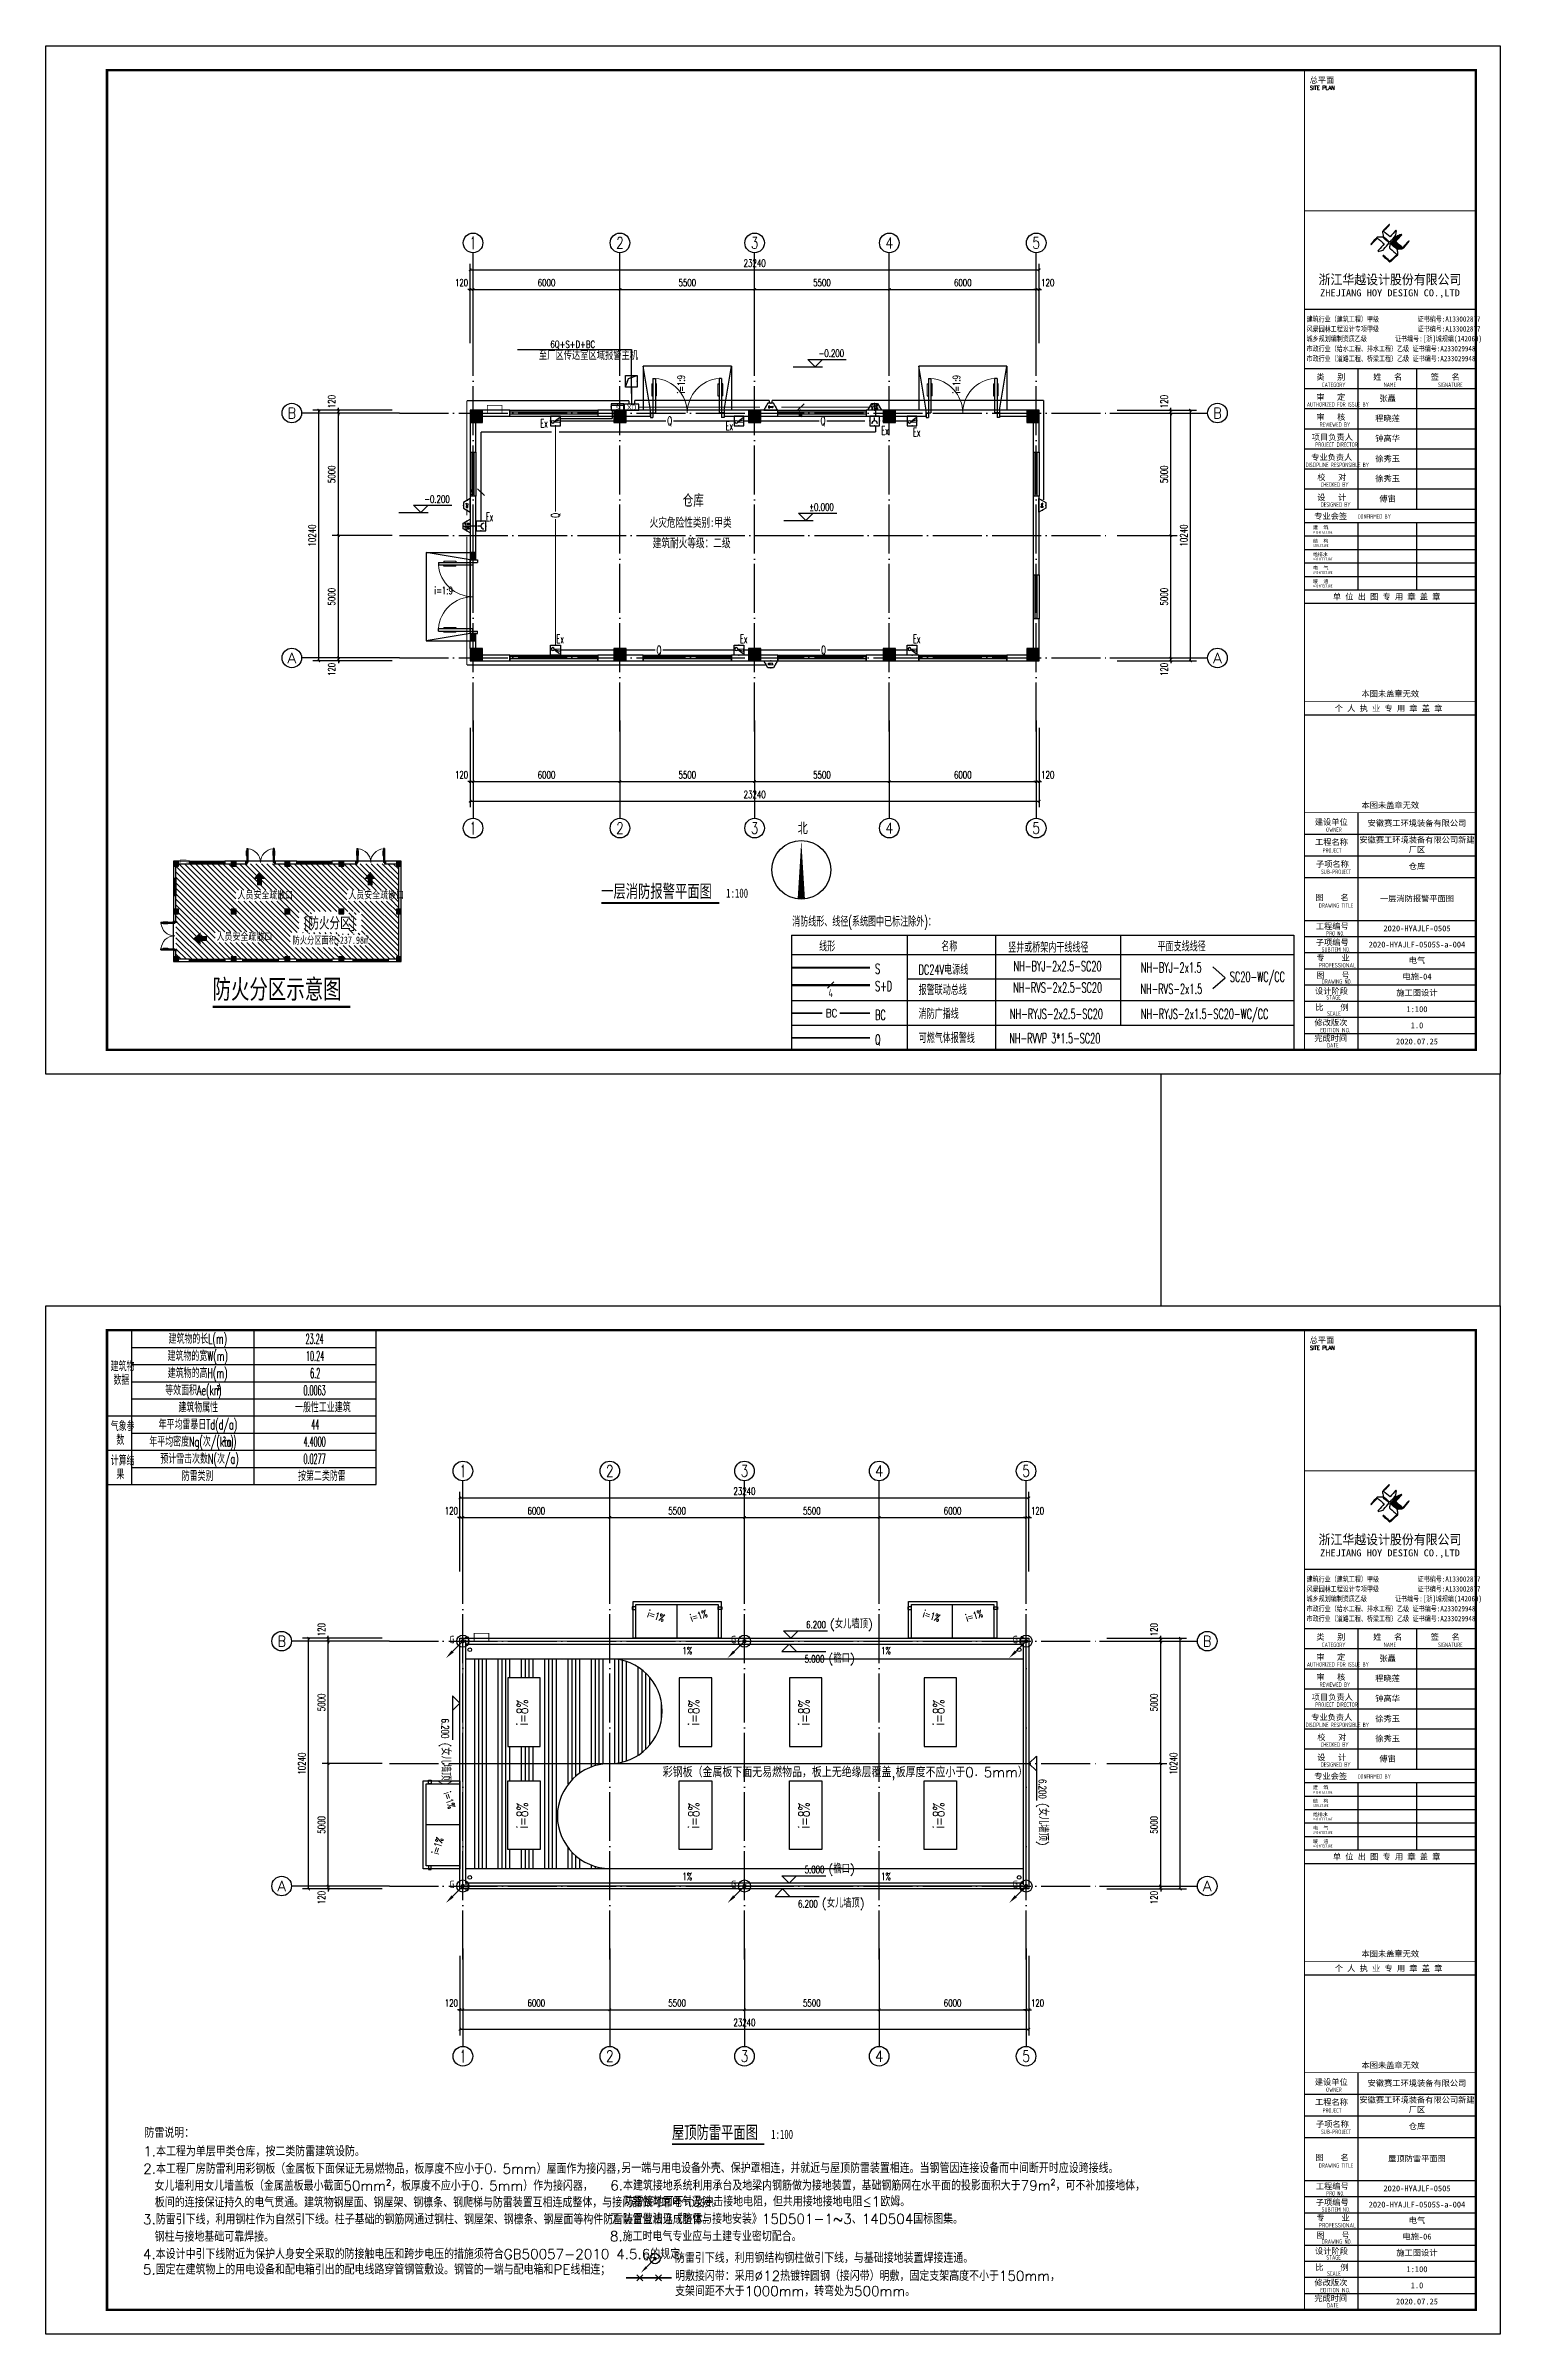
# Model space of a CAD drawing. Extents: x 1885024 to 2564215, y 18598004 to 18764795.
# Drawn here: x 2504815 to 2564215, y 18610424 to 18703881 of the extents above; entities that cross this region are included whole.
import ezdxf
from ezdxf.enums import TextEntityAlignment as Align

# ---------------------------------------------------------------- set-up
doc = ezdxf.new("R2010")
doc.units = 0
doc.header["$LTSCALE"] = 1000
doc.header["$MEASUREMENT"] = 0
for name, pattern in [('CENTER2', [1.125, 0.75, -0.125, 0.125, -0.125]), ('DASH', [0.35, 0.25, -0.1]), ('DOTE', [2.42, 2, -0.2, 0.02, -0.2])]:
    doc.linetypes.add(name, pattern=pattern)
doc.layers.get('Defpoints').update_dxf_attribs({"color": 250})
for name, color, linetype in [('0 - 填充', 251, 'Continuous'), ('00-人防文字', 140, 'Continuous'), ('001电气FU', 7, 'Continuous'), ('AXIS_TEXT', 7, 'Continuous'), ('AXIS_外部', 171, 'Continuous'), ('COLUMN', 2, 'Continuous'), ('DIM-消防', 3, 'Continuous'), ('DIM-消防广播', 3, 'Continuous'), ('DIM-照明', 3, 'Continuous'), ('DIM_ELEV', 145, 'Continuous'), ('DIM_SYMB', 165, 'Continuous'), ('DOTE', 1, 'DOTE'), ('EQUIP-动力', 3, 'Continuous'), ('EQUIP-消防', 3, 'Continuous'), ('EQUIP-照明', 3, 'Continuous'), ('EQUIP-箱柜', 3, 'Continuous'), ('GROUND', 150, 'Continuous'), ('lamp', 3, 'Continuous'), ('LVTRY', 6, 'Continuous'), ('PUB_DIM', 161, 'Continuous'), ('PUB_HATCH', 8, 'Continuous'), ('PUB_TEXT', 7, 'Continuous'), ('PUB_TITLE', 4, 'Continuous'), ('TEL_TAB', 7, 'Continuous'), ('TK', 4, 'Continuous'), ('WALL', 9, 'Continuous'), ('WINDOW', 140, 'Continuous'), ('WIRE-消防', 5, 'CENTER2'), ('WIRE-消防广播', 4, 'TG_BC'), ('WIRE-照明', 1, 'Continuous'), ('WIRE-避雷', 4, 'Continuous'), ('填充_节点', 161, 'Continuous'), ('文字索引线', 74, 'Continuous'), ('雨水管', 6, 'Continuous')]:
    doc.layers.add(name, color=color, linetype=linetype)
doc.styles.add('-宋体', font='', dxfattribs={"width": 0.8})
doc.styles.add('_TCH_AXIS', font='COMPLEX', dxfattribs={"bigfont": 'GBCBIG'})
doc.styles.add('_TCH_DIM', font='SIMPLEX', dxfattribs={"bigfont": 'GBCBIG'})
doc.styles.add('_TCH_DIM_T3', font='SIMPLEX', dxfattribs={"width": 0.705882, "bigfont": 'GBCBIG'})
doc.styles.add('_TEL_DIM', font='SIMPLEX', dxfattribs={"width": 0.6, "height": 3.5, "bigfont": 'HZTXT'})
doc.styles.add('COMPLEX', font='COMPLEX')
doc.styles.add('HT', font='simhei.ttf', dxfattribs={"width": 0.7})
doc.styles.add('HZ99', font='complex.shx', dxfattribs={"width": 0.8, "bigfont": 'hztxt.shx'})
doc.styles.add('ROMANS', font='romans', dxfattribs={"width": 0.65, "height": 231.275})
doc.styles.get("Standard").update_dxf_attribs({"font": 'gbenor.shx', "bigfont": 'gbcbig.shx'})
doc.styles.add('TG_LINETYPE', font='SIMPLEX', dxfattribs={"width": 0.6, "height": 3.5, "bigfont": 'HZTXT'})
doc.styles.add('TG_LINETYPE_THUND', font='SIMPLEX', dxfattribs={"width": 0.6, "height": 5.5, "bigfont": 'HZTXT'})
doc.styles.add('TSSD_REIN', font='tssdeng.shx', dxfattribs={"width": 0.7, "bigfont": 'tssdchn.shx'})
doc.styles.add('图签宋体', font='', dxfattribs={"height": 300})
doc.styles.add('图签黑体', font='simhei.ttf', dxfattribs={"height": 550})
doc.styles.add('房间名称', font='SIMPLEX', dxfattribs={"width": 0.8, "bigfont": 'HZTXT'})
doc.styles.get('-宋体').set_extended_font_data('SimSun')
doc.styles.get('图签宋体').set_extended_font_data('NSimSun')
doc.linetypes.add('TG_BC', pattern='A,2,-0.85,["BC",TG_LINETYPE,S=0.1,R=0,X=-0.65,Y=-0.15],0', length=2.85)
doc.linetypes.add('TG_Q', pattern='A,2,-0.3,["Q",TG_LINETYPE,S=0.1,R=0,X=-0.23,Y=-0.15],0', length=2.3)
doc.linetypes.add('TG_×', pattern='A,2,0,["×",TG_LINETYPE_THUND,S=0.1,R=0,X=-0.23,Y=-0.21],0', length=2)
doc.dimstyles.new('_TCH_ARCH&&100', dxfattribs={"dimtxt": 297.5, "dimasz": 100, "dimexe": 250, "dimexo": 300, "dimgap": 126.25, "dimtad": 1, "dimdec": 0, "dimzin": 0, "dimdsep": 46, "dimtxsty": '_TCH_DIM_T3', "dimblk": 'ARCHTICK', "dimcen": 0.09, "dimclrt": 7, "dimazin": 2, "dimtfac": 1, "dimtdec": 0, "dimtix": 1, "dimtmove": 2, "dimatfit": 3, "dimfxl": 0, "dimtolj": 1, "dimtzin": 0, "dimarcsym": 0})

msp = doc.modelspace()

# ---------------------------------------------------------------- texts
at = {"layer": '00-人防文字', "style": 'HT', "width": 0.7}
for s, height, p in [('[防火分区]', 450.63, (2515327.8, 18667836.9)), ('防火分区面积:237.98m', 300.422, (2514893.9, 18667206.9)), ('2', 150.2, (2517918.4, 18667406.9))]:
    msp.add_text(s, height=height, dxfattribs=at).set_placement(p)
at = {"layer": '001电气FU', "color": 2, "style": '_TCH_DIM'}
for s, height, p in [('彩钢板（金属板下面无易燃物品，板上无绝缘层覆盖,板厚度不应小于0．5mm）', 406.025, (2530012.8, 18633174)), ('防雷说明：', 406.03, (2508843, 18618449.3)), ('1.本工程为单层甲类仓库，按二类防雷建筑设防。', 406.025, (2508798.7, 18617689.8)), ('2.本工程厂房防雷利用彩钢板（金属板下面保证无易燃物品，板厚度不应小于0．5mm）屋面作为接闪器，', 406.025, (2508794.8, 18616980.6)), ('女儿墙利用女儿墙盖板（金属盖板最小截面50mm²，板厚度不应小于0．5mm）作为接闪器，', 406.025, (2509256, 18616286.1)), ('6.本建筑接地系统利用承台及地梁内钢筋做为接地装置，基础钢筋网在水平面的投影面积大于79m²，可不补加接地体，', 406.025, (2527866.1, 18616296)), ('另一端与用电设备外壳、保护罩相连，并就近与屋顶防雷装置相连。当钢管因连接设备而中间断开时应设跨接线。', 406.025, (2528321.5, 18617005.2)), ('板间的连接保证持久的电气贯通。建筑物钢屋面、钢屋架、钢檩条、钢爬梯与防雷装置互相连成整体，与接闪器做可靠电气连接。', 406.025, (2509270, 18615607)), ('防雷接地可不计及冲击接地电阻，但共用接地接地电阻≤1欧姆。', 406.025, (2528420.6, 18615642.9)), ('3.防雷引下线，利用钢柱作为自然引下线。柱子基础的钢筋网通过钢柱、钢屋架、钢檩条、钢屋面等构件防雷装置互相连成整体。', 406.025, (2508787.2, 18614914.5)), ('7.防雷做法见《防雷与接地安装》15D501-1~3、14D504国标图集。', 406.025, (2527854.6, 18614931.3)), ('4.本设计中引下线附近为保护人身安全采取的防接触电压和跨步电压的措施须符合GB50057-2010 4.5.6的规定。', 406.025, (2508783.3, 18613496.1)), ('钢柱与接地基础可靠焊接。', 406.025, (2509262.4, 18614205.3)), ('8.施工时电气专业应与土建专业密切配合。', 406.025, (2527854.6, 18614222.1)), ('5.固定在建筑物上的用电设备和配电箱引出的配电线路穿管钢管敷设。钢管的一端与配电箱和PE线相连；', 406.025, (2508783.3, 18612864.4)), ('防雷引下线，利用钢结构钢柱做引下线，与基础接地装置焊接连通。', 406.025, (2530511.4, 18613339)), ('明敷接闪带：采用%%C12热镀锌圆钢（接闪带）明敷，固定支架高度不小于150mm，', 406.025, (2530515.4, 18612603.3)), ('支架间距不大于1000mm，转弯处为500mm。', 406.025, (2530515.4, 18611981.7))]:
    msp.add_text(s, height=height, dxfattribs=at).set_placement(p)
at = {"layer": 'DIM-消防广播', "color": 7, "style": '_TCH_DIM'}
msp.add_text('至厂区传达室区域报警主机', height=337.589, dxfattribs=at).set_placement((2524953.4, 18691055.3))
at = {"layer": 'DIM-消防广播', "color": 7, "style": '_TCH_DIM', "width": 0.705882}
msp.add_text('6Q+S+D+BC', height=297.5, dxfattribs=at).set_placement((2525422.4, 18691538.6))
at = {"layer": 'DIM-照明', "style": '_TEL_DIM', "width": 0.6}
for p in [(2530295.3, 18688561.2), (2536559.5, 18688561.2), (2529861.9, 18679201.2), (2536579.2, 18679201.2)]:
    msp.add_text('Q', height=350, dxfattribs=at).set_placement(p, align=Align.MIDDLE_CENTER)
msp.add_text('Q', height=350, rotation=90, dxfattribs=at).set_placement((2525629.8, 18684703.3), align=Align.MIDDLE_CENTER)
at = {"layer": 'DIM_ELEV', "color": 7, "style": '_TCH_DIM', "width": 0.705882}
for s, p in [('-0.200', (2536376.1, 18691174.6)), ('-0.200', (2520269.8, 18685219)), ('%%P0.000', (2535991.2, 18684893.8))]:
    msp.add_text(s, height=297.5, dxfattribs=at).set_placement(p)
at = {"layer": 'DIM_SYMB', "color": 7, "style": '_TCH_DIM', "width": 0.705882}
for s, height, rotation, p in [('i=1:9', 297.5, 90, (2530909.6, 18689679.8)), ('i=1:9', 297.5, 90, (2542159.6, 18689679.8)), ('i=1:9', 297.5, 360, (2520686, 18681486.2)), ('i=1%', 297.5, 342.781747, (2529360.3, 18639722.5)), ('i=1%', 297.5, 17.218253, (2531188.9, 18639521.2)), ('i=1%', 297.5, 342.781747, (2540610.3, 18639722.5)), ('i=1%', 297.5, 17.218253, (2542438.9, 18639521.2)), ('i=8%', 446.25, 90, (2524505.9, 18635289.6)), ('i=8%', 446.25, 90, (2531505.9, 18635289.6)), ('i=8%', 446.25, 90, (2536005.9, 18635289.6)), ('i=8%', 446.25, 90, (2541505.9, 18635289.6)), ('i=1%', 297.5, 287.218253, (2521054.5, 18632528.3)), ('i=8%', 446.25, 90, (2524505.9, 18631084.6)), ('i=8%', 446.25, 90, (2531505.9, 18631084.6)), ('i=8%', 446.25, 90, (2536005.9, 18631084.6)), ('i=8%', 446.25, 90, (2541505.9, 18631084.6)), ('i=1%', 297.5, 72.781747, (2520853.9, 18629988.1))]:
    msp.add_text(s, height=height, rotation=rotation, dxfattribs=at).set_placement(p)
at = {"layer": 'DIM_SYMB', "color": 7, "style": '_TCH_DIM'}
msp.add_text('北', height=482.3, dxfattribs=at).set_placement((2535527, 18671678.1))
at = {"layer": 'DIM_SYMB', "color": 7}
for s, height, style, width, p in [('一层消防报警平面图', 525.74, 'HT', 0.7, (2527497.7, 18669095.9)), ('1:100', 375.53, 'HT', 0.7, (2532602.7, 18669087)), ('防火分区示意图', 788.61, 'HT', 0.7, (2511625.8, 18664966)), ('1%', 297.5, '_TCH_DIM', 0.705882, (2530812.1, 18638191.6)), ('1%', 297.5, '_TCH_DIM', 0.705882, (2538925.9, 18638191.6)), ('1%', 297.5, '_TCH_DIM', 0.705882, (2530812.1, 18628965.1)), ('1%', 297.5, '_TCH_DIM', 0.705882, (2538925.9, 18628965.1)), ('屋顶防雷平面图', 525.74, 'HT', 0.7, (2530388.6, 18618406.9)), ('1:100', 375.53, 'HT', 0.7, (2534441.2, 18618401))]:
    msp.add_text(s, height=height, dxfattribs=dict(at, style=style, width=width)).set_placement(p)
at = {"layer": 'EQUIP-照明', "style": '_TEL_DIM', "width": 0.48}
for p in [(2525013.8, 18688285.5), (2532582.6, 18688180.3), (2538938.7, 18687993.9), (2540235, 18687925.6), (2522787.4, 18684467.3), (2525672, 18679486.8), (2533166.4, 18679486.8), (2540235, 18679486.8)]:
    msp.add_text('Ex', height=350, dxfattribs=at).set_placement(p)
at = {"layer": 'PUB_DIM', "color": 7, "style": '_TCH_DIM', "width": 0.705882}
for s, p in [('6.200', (2535868, 18639252.1)), ('5.000', (2535806.3, 18637852.1)), ('5.000', (2535806.3, 18629252.1)), ('6.200', (2535535.8, 18627852.1))]:
    msp.add_text(s, height=297.5, dxfattribs=at).set_placement(p)
at = {"layer": 'PUB_DIM', "color": 7, "style": '_TCH_DIM'}
for s, p in [('(女儿墙顶)', (2536838, 18639252.1)), ('(檐口)', (2536776.3, 18637852.1)), ('(檐口)', (2536776.3, 18629252.1)), ('(女儿墙顶)', (2536505.8, 18627852.1))]:
    msp.add_text(s, height=337.59, dxfattribs=at).set_placement(p)
at = {"layer": 'PUB_DIM', "color": 7, "style": '_TCH_DIM', "width": 0.705882}
for p in [(2520974.4, 18635567), (2545374.4, 18633097.1)]:
    msp.add_text('6.200', height=297.5, rotation=270, dxfattribs=at).set_placement(p)
at = {"layer": 'PUB_DIM', "color": 7, "style": '_TCH_DIM'}
for p in [(2520974.4, 18634597), (2545374.4, 18632127.1)]:
    msp.add_text('(女儿墙顶)', height=337.59, rotation=270, dxfattribs=at).set_placement(p)
at = {"layer": 'PUB_TEXT'}
for s, height, style, width, p in [('仓库', 450.63, 'HT', 0.7, (2530828.1, 18685098.3)), ('人员安全疏散口', 300, '房间名称', 0.8, (2512647.7, 18669025)), ('人员安全疏散口', 300, '房间名称', 0.8, (2517174.4, 18669025)), ('人员安全疏散口', 300, '房间名称', 0.8, (2511792.2, 18667330.2))]:
    msp.add_text(s, height=height, dxfattribs=dict(at, style=style, width=width)).set_placement(p)
at = {"layer": 'PUB_TEXT', "color": 6, "style": 'HT', "width": 0.7}
for s, p in [('火灾危险性类别:甲类', (2529475.7, 18684236.3)), ('建筑耐火等级：二级', (2529603.1, 18683397.8))]:
    msp.add_text(s, height=360.51, dxfattribs=at).set_placement(p)
at = {"layer": 'TEL_TAB', "style": '_TEL_DIM'}
for s, height, width, p in [('建筑物的长L(m)', 400, 0.6, (2509830.8, 18650874.2)), ('23.24', 400, 0.48, (2515426.1, 18650874.2)), ('建筑物的宽W(m)', 400, 0.6, (2509790.8, 18650174.2)), ('10.24', 400, 0.48, (2515444.3, 18650174.2)), ('建筑物', 400, 0.6, (2507464.3, 18649754.2)), ('数据', 400, 0.6, (2507581.1, 18649194.2)), ('建筑物的高H(m)', 400, 0.6, (2509797.5, 18649474.2)), ('6.2', 400, 0.48, (2515613.5, 18649474.2)), ('等效面积Ae(km', 400, 0.6, (2509693.5, 18648774.2)), ('建筑物属性', 400, 0.6, (2510231.6, 18648074.2)), ('2', 200, 0.48, (2511807.8, 18648974.2)), (')', 400, 0.48, (2511871.8, 18648774.2)), ('一般性工业建筑', 400, 0.6, (2514997.3, 18648074.2)), ('0.0063', 400, 0.48, (2515339.2, 18648774.2)), ('气象参', 400, 0.6, (2507466.7, 18647304.2)), ('年平均雷暴日Td(d/a)', 400, 0.6, (2509426, 18647374.2)), ('44', 400, 0.48, (2515654.6, 18647374.2)), ('数', 400, 0.6, (2507698.6, 18646744.2)), ('年平均密度Ng(次/(km', 400, 0.6, (2509045.5, 18646674.2)), ('2', 200, 0.48, (2512062.6, 18646874.2)), ('.a))', 400, 0.48, (2512126.6, 18646674.2)), ('4.4000', 400, 0.48, (2515339.2, 18646674.2)), ('计算结', 400, 0.6, (2507467.4, 18645904.2)), ('果', 400, 0.6, (2507698.9, 18645344.2)), ('预计雷击次数N(次/a)', 400, 0.6, (2509494.6, 18645974.2)), ('防雷类别', 400, 0.6, (2510365.8, 18645274.2)), ('按第二类防雷', 400, 0.6, (2515121.1, 18645274.2)), ('0.0277', 400, 0.48, (2515339.2, 18645974.2))]:
    msp.add_text(s, height=height, dxfattribs=dict(at, width=width)).set_placement(p)

# ---------------------------------------------------------------- blocks, each defined once
blk = doc.blocks.new('$WINLIB2D$00000001')
for p, q in [((-0.5, 0.5), (0.5, 0.5)), ((-0.5, 0.5), (-0.5, -0.5)), ((0.5, -0.5), (0.5, 0.5)), ((0.5, 0.167), (-0.5, 0.167)), ((0.5, -0.167), (-0.5, -0.167)), ((-0.5, -0.5), (0.5, -0.5))]:
    blk.add_line(p, q)
blk = doc.blocks.new('$DorLib2D$00000011')
at = {"lineweight": 13}
for p, q in [((-0.483, 0.396), (-0.483, 0.235)), ((-0.417, 0.396), (-0.417, 0.235)), ((0.417, 0.396), (0.417, 0.235)), ((0.483, 0.396), (0.483, 0.235))]:
    blk.add_line(p, q, dxfattribs=at)
for p, q in [((-0.483, 0.396), (-0.467, 0.396)), ((-0.467, 0.471), (-0.467, -0.062)), ((-0.467, 0.471), (-0.433, 0.471)), ((-0.433, 0.471), (-0.433, 0.004)), ((-0.417, 0.396), (-0.433, 0.396)), ((0.417, 0.396), (0.433, 0.396)), ((0.433, 0.471), (0.433, 0.004)), ((0.467, 0.471), (0.433, 0.471)), ((0.467, 0.471), (0.467, -0.062)), ((0.483, 0.396), (0.467, 0.396)), ((-0.5, 0.004), (-0.433, 0.004)), ((-0.5, 0.004), (-0.5, -0.062)), ((-0.483, 0.235), (-0.467, 0.235)), ((-0.417, 0.235), (-0.433, 0.235)), ((0.417, 0.235), (0.433, 0.235)), ((0.5, 0.004), (0.433, 0.004)), ((0.483, 0.235), (0.467, 0.235)), ((0.5, 0.004), (0.5, -0.062)), ((-0.5, -0.062), (-0.467, -0.062)), ((0.5, -0.062), (0.467, -0.062))]:
    blk.add_line(p, q)
for centre, start, end in [((-0.467, 0.004), 0, 85.904), ((0.467, 0.004), 94.096, 180)]:
    blk.add_arc(centre, 0.467, start, end, dxfattribs=at)
blk = doc.blocks.new('_FZH')
blk.add_lwpolyline([(-0.5, -0.5), (0.5, -0.5), (0.5, 0.5), (-0.5, 0.5)], close=True)
at = {"layer": 'PUB_HATCH'}
blk.add_solid([(-0.5, -0.5), (0.5, -0.5), (-0.5, 0.5), (0.5, 0.5)], dxfattribs=at)
blk = doc.blocks.new('3454')
at = {"color": 1, "const_width": 30}
blk.add_lwpolyline([(2386319, 18651591), (2386519, 18651591), (2386519, 18651911), (2387119, 18651911), (2387119, 18651591), (2387319, 18651591)], dxfattribs=at)
at = {"layer": 'WALL', "color": 1}
for p, q in [((2387439, 18651711), (2386319, 18651711)), ((2387439, 18651471), (2387439, 18651711)), ((2391689, 18651711), (2391039, 18651711)), ((2391039, 18651711), (2391039, 18651471)), ((2393189, 18651711), (2392189, 18651711)), ((2393189, 18651471), (2393189, 18651711)), ((2397189, 18651711), (2396189, 18651711)), ((2396189, 18651711), (2396189, 18651471)), ((2398389, 18651711), (2397689, 18651711)), ((2398389, 18651471), (2398389, 18651711)), ((2402689, 18651711), (2401989, 18651711)), ((2401989, 18651711), (2401989, 18651471)), ((2404439, 18651711), (2403189, 18651711)), ((2404439, 18651471), (2404439, 18651711)), ((2408559, 18651711), (2407439, 18651711)), ((2407439, 18651711), (2407439, 18651471)), ((2385819, 18651591), (2385819, 18651591)), ((2385819, 18651211), (2385819, 18649991)), ((2385819, 18649991), (2386059, 18649991)), ((2386004, 18651591), (2386004, 18651591)), ((2386059, 18649991), (2386059, 18651211)), ((2386189, 18651591), (2386189, 18651591)), ((2386319, 18651471), (2387439, 18651471)), ((2391039, 18651471), (2391689, 18651471)), ((2392189, 18651471), (2393189, 18651471)), ((2396189, 18651471), (2397189, 18651471)), ((2397689, 18651471), (2398389, 18651471)), ((2401989, 18651471), (2402689, 18651471)), ((2403189, 18651471), (2404439, 18651471)), ((2407439, 18651471), (2408559, 18651471)), ((2408689, 18651591), (2408689, 18651591)), ((2408819, 18646841), (2408819, 18651211)), ((2408874, 18651591), (2408874, 18651591)), ((2409059, 18651591), (2409059, 18651591)), ((2409059, 18646841), (2409059, 18651211)), ((2386059, 18648191), (2385819, 18648191)), ((2385819, 18648191), (2385819, 18646841)), ((2386059, 18646841), (2386059, 18648191)), ((2385819, 18646341), (2385819, 18645591)), ((2385819, 18645591), (2386059, 18645591)), ((2386059, 18645591), (2386059, 18646341)), ((2408819, 18641971), (2408819, 18646341)), ((2409059, 18641971), (2409059, 18646341)), ((2386059, 18642591), (2385819, 18642591)), ((2385819, 18642591), (2385819, 18641971)), ((2386059, 18641971), (2386059, 18642591)), ((2385819, 18641591), (2385819, 18641591)), ((2386004, 18641591), (2386004, 18641591)), ((2386189, 18641591), (2386189, 18641591)), ((2387439, 18641711), (2386319, 18641711)), ((2386319, 18641471), (2387439, 18641471)), ((2387439, 18641471), (2387439, 18641711)), ((2391689, 18641711), (2391039, 18641711)), ((2391039, 18641711), (2391039, 18641471)), ((2391039, 18641471), (2391689, 18641471)), ((2392889, 18641711), (2392189, 18641711)), ((2392189, 18641471), (2392889, 18641471)), ((2392889, 18641471), (2392889, 18641711)), ((2397189, 18641711), (2396489, 18641711)), ((2396489, 18641711), (2396489, 18641471)), ((2396489, 18641471), (2397189, 18641471)), ((2398389, 18641711), (2397689, 18641711)), ((2397689, 18641471), (2398389, 18641471)), ((2398389, 18641471), (2398389, 18641711)), ((2402689, 18641711), (2401989, 18641711)), ((2401989, 18641711), (2401989, 18641471)), ((2401989, 18641471), (2402689, 18641471)), ((2404139, 18641711), (2403189, 18641711)), ((2403189, 18641471), (2404139, 18641471)), ((2404139, 18641471), (2404139, 18641711)), ((2408559, 18641711), (2407739, 18641711)), ((2407739, 18641711), (2407739, 18641471)), ((2407739, 18641471), (2408559, 18641471)), ((2408689, 18641591), (2408689, 18641591)), ((2408874, 18641591), (2408874, 18641591)), ((2409059, 18641591), (2409059, 18641591))]:
    blk.add_line(p, q, dxfattribs=at)
at = {"layer": 'WINDOW', "color": 1}
for p, q in [((2396189, 18651711), (2393189, 18651711)), ((2407439, 18651711), (2404439, 18651711)), ((2385819, 18642591), (2385819, 18645591))]:
    blk.add_line(p, q, dxfattribs=at)
at = {"layer": 'COLUMN', "color": 1, "xscale": 500, "yscale": 500, "zscale": 500}
for p in [(2386069, 18651461), (2391939, 18651461), (2397439, 18651461), (2402939, 18651461), (2408809, 18651461), (2386069, 18646591), (2391939, 18646591), (2397439, 18646591), (2402939, 18646591), (2408809, 18646591), (2386069, 18641721), (2391939, 18641721), (2397439, 18641721), (2402939, 18641721), (2408809, 18641721)]:
    blk.add_blockref('_FZH', p, dxfattribs=at)
at = {"layer": 'WINDOW', "color": 1}
for name, p, xscale, yscale, zscale, rotation in [('$WINLIB2D$00000001', (2389239, 18651591), -3600.000000003725, 240, -3600.000000003725, 180), ('$DorLib2D$00000011', (2394689, 18651591), -3000, -3000, -3000, 180), ('$WINLIB2D$00000001', (2400189, 18651591), -3600.000000003725, 240, -3600.000000003725, 180), ('$DorLib2D$00000011', (2405939, 18651591), -3000, -3000, -3000, 180), ('$WINLIB2D$00000001', (2385939, 18649091), -1800, 240, -1800, 90), ('$DorLib2D$00000011', (2385939, 18644091), 3000, 3000, 3000, 90), ('$WINLIB2D$00000001', (2389239, 18641591), -3600.000000003725, -240, -3600.000000003725, 180), ('$WINLIB2D$00000001', (2394689, 18641591), -3600.000000003725, -240, -3600.000000003725, 180), ('$WINLIB2D$00000001', (2400189, 18641591), -3600.000000003725, -240, -3600.000000003725, 180), ('$WINLIB2D$00000001', (2405939, 18641591), -3600.000000003725, -240, -3600.000000003725, 180)]:
    blk.add_blockref(name, p, dxfattribs=dict(at, xscale=xscale, yscale=yscale, zscale=zscale, rotation=rotation))
blk = doc.blocks.new('A$C053D6479')
at = {"layer": 'PUB_TITLE'}
h = blk.add_hatch(color=256, dxfattribs=at)
h.dxf.hatch_style = 1
edge = h.paths.add_edge_path()
edge.add_spline(control_points=[(1026, 827), (1105, 920), (1188, 1008), (1266, 1102)], knot_values=[13, 13, 13, 13, 14, 14, 14, 14], degree=3, periodic=0)
edge.add_spline(control_points=[(1266, 1102), (1258, 1111), (1249, 1119), (1239, 1116)], knot_values=[12, 12, 12, 12, 13, 13, 13, 13], degree=3, periodic=0)
edge.add_spline(control_points=[(1239, 1116), (1210, 1107), (1179, 1092), (1144, 1077)], knot_values=[11, 11, 11, 11, 12, 12, 12, 12], degree=3, periodic=0)
edge.add_spline(control_points=[(1144, 1077), (1109, 1063), (1069, 1053), (1047, 1038)], knot_values=[10, 10, 10, 10, 11, 11, 11, 11], degree=3, periodic=0)
edge.add_spline(control_points=[(1047, 1038), (1028, 1026), (1007, 992), (991, 972)], knot_values=[9, 9, 9, 9, 10, 10, 10, 10], degree=3, periodic=0)
edge.add_spline(control_points=[(991, 972), (942, 913), (899, 868), (849, 810)], knot_values=[8, 8, 8, 8, 9, 9, 9, 9], degree=3, periodic=0)
edge.add_spline(control_points=[(849, 810), (842, 801), (822, 776), (822, 775)], knot_values=[7, 7, 7, 7, 8, 8, 8, 8], degree=3, periodic=0)
edge.add_spline(control_points=[(822, 775), (823, 771), (848, 752), (859, 744)], knot_values=[6, 6, 6, 6, 7, 7, 7, 7], degree=3, periodic=0)
edge.add_spline(control_points=[(859, 744), (949, 670), (1035, 592), (1122, 521)], knot_values=[5, 5, 5, 5, 6, 6, 6, 6], degree=3, periodic=0)
edge.add_spline(control_points=[(1122, 521), (1153, 527), (1185, 530), (1217, 533)], knot_values=[4, 4, 4, 4, 5, 5, 5, 5], degree=3, periodic=0)
edge.add_spline(control_points=[(1217, 533), (1246, 535), (1293, 532), (1316, 542)], knot_values=[3, 3, 3, 3, 4, 4, 4, 4], degree=3, periodic=0)
edge.add_spline(control_points=[(1316, 542), (1327, 547), (1338, 565), (1349, 579)], knot_values=[2, 2, 2, 2, 3, 3, 3, 3], degree=3, periodic=0)
edge.add_spline(control_points=[(1349, 579), (1423, 670), (1507, 759), (1572, 848)], knot_values=[1, 1, 1, 1, 2, 2, 2, 2], degree=3, periodic=0)
edge.add_spline(control_points=[(1572, 848), (1564, 852), (1561, 861), (1551, 862)], knot_values=[0, 0, 0, 0, 1, 1, 1, 1], degree=3, periodic=0)
edge.add_spline(control_points=[(1551, 862), (1469, 769), (1393, 671), (1310, 579)], knot_values=[15, 15, 15, 15, 16, 16, 16, 16], degree=3, periodic=0)
edge.add_spline(control_points=[(1310, 579), (1216, 662), (1118, 742), (1026, 827)], knot_values=[14, 14, 14, 14, 15, 15, 15, 15], degree=3, periodic=0)
at = {"layer": 'TK'}
for points, knots in [([(555, 949), (624, 891), (699, 833), (760, 773), (689, 691), (614, 604), (539, 517), (529, 505), (516, 487), (506, 482), (492, 475), (469, 472), (452, 467), (416, 456), (383, 448), (342, 438), (323, 433), (297, 422), (293, 440), (291, 452), (313, 470), (322, 480), (400, 566), (477, 652), (553, 736), (460, 815), (366, 894), (270, 970), (183, 883), (101, 791), (16, 703), (-18, 714), (9, 735), (28, 755), (103, 838), (192, 930), (266, 1005), (319, 1009), (387, 1005), (442, 1007), (456, 1008), (472, 1011), (485, 1007), (507, 1000), (534, 967), (555, 949)], [0, 0, 0, 0, 1, 1, 1, 2, 2, 2, 3, 3, 3, 4, 4, 4, 5, 5, 5, 6, 6, 6, 7, 7, 7, 8, 8, 8, 9, 9, 9, 10, 10, 10, 11, 11, 11, 12, 12, 12, 13, 13, 13, 14, 14, 14, 15, 15, 15, 15]), ([(1031, 1298), (1066, 1286), (1054, 1262), (1045, 1224), (1036, 1188), (1031, 1158), (1024, 1121), (1020, 1104), (1017, 1085), (1012, 1071), (1004, 1052), (976, 1026), (956, 1003), (906, 946), (866, 899), (814, 839), (806, 829), (789, 806), (787, 806), (777, 804), (728, 856), (719, 864), (651, 922), (580, 978), (514, 1036), (509, 1106), (488, 1176), (479, 1247), (570, 1343), (663, 1436), (758, 1526), (764, 1523), (768, 1518), (774, 1515), (693, 1422), (599, 1343), (520, 1249), (607, 1171), (698, 1096), (789, 1021), (874, 1109), (950, 1206), (1031, 1298)], [0, 0, 0, 0, 1, 1, 1, 2, 2, 2, 3, 3, 3, 4, 4, 4, 5, 5, 5, 6, 6, 6, 7, 7, 7, 8, 8, 8, 9, 9, 9, 10, 10, 10, 11, 11, 11, 12, 12, 12, 13, 13, 13, 14, 14, 14, 14]), ([(1551, 862), (1561, 861), (1564, 852), (1572, 848), (1507, 759), (1423, 670), (1349, 579), (1338, 565), (1327, 547), (1316, 542), (1293, 532), (1246, 535), (1217, 533), (1185, 530), (1153, 527), (1122, 521), (1035, 592), (949, 670), (859, 744), (848, 752), (823, 771), (822, 775), (822, 776), (842, 801), (849, 810), (899, 868), (942, 913), (991, 972), (1007, 992), (1028, 1026), (1047, 1038), (1069, 1053), (1109, 1063), (1144, 1077), (1179, 1092), (1210, 1107), (1239, 1116), (1249, 1119), (1258, 1111), (1266, 1102), (1188, 1008), (1105, 920), (1026, 827), (1118, 742), (1216, 662), (1310, 579), (1393, 671), (1469, 769), (1551, 862)], [0, 0, 0, 0, 1, 1, 1, 2, 2, 2, 3, 3, 3, 4, 4, 4, 5, 5, 5, 6, 6, 6, 7, 7, 7, 8, 8, 8, 9, 9, 9, 10, 10, 10, 11, 11, 11, 12, 12, 12, 13, 13, 13, 14, 14, 14, 15, 15, 15, 16, 16, 16, 16]), ([(1097, 490), (1100, 425), (1106, 361), (1107, 294), (1018, 207), (925, 121), (830, 33), (818, 21), (800, 0), (787, 0), (768, -1), (725, 49), (712, 60), (662, 103), (616, 143), (568, 186), (545, 207), (518, 224), (499, 250), (501, 259), (511, 261), (516, 267), (609, 192), (696, 111), (785, 33), (883, 118), (977, 208), (1070, 298), (992, 373), (892, 456), (803, 534), (791, 544), (768, 561), (766, 569), (761, 588), (776, 634), (780, 655), (785, 690), (788, 721), (795, 746), (897, 661), (998, 576), (1097, 490)], [0, 0, 0, 0, 1, 1, 1, 2, 2, 2, 3, 3, 3, 4, 4, 4, 5, 5, 5, 6, 6, 6, 7, 7, 7, 8, 8, 8, 9, 9, 9, 10, 10, 10, 11, 11, 11, 12, 12, 12, 13, 13, 13, 14, 14, 14, 14])]:
    blk.add_open_spline(points, degree=3, knots=knots, dxfattribs=at)
blk = doc.blocks.new('GeYuanFrame_84656078', base_point=(18.76, 4.34))
at = {"layer": 'PUB_TITLE'}
for points in [[(554.76, 235.14), (554.76, 292.54)], [(578.76, 235.14), (578.76, 292.54)], [(554.76, 202.14), (554.76, 229.64)], [(578.76, 202.14), (578.76, 229.64)], [(554.76, 14.34), (554.76, 111.14)]]:
    blk.add_lwpolyline(points, dxfattribs=at)
at = {"layer": 'TK'}
for p, q in [((43.76, 414.34), (602.76, 414.34)), ((532.76, 316.74), (602.76, 316.74)), ((532.76, 284.34), (602.76, 284.34)), ((532.76, 276.14), (602.76, 276.14)), ((532.76, 267.94), (602.76, 267.94)), ((532.76, 259.74), (602.76, 259.74)), ((532.76, 251.54), (602.76, 251.54)), ((532.76, 243.34), (602.76, 243.34)), ((532.76, 235.14), (602.76, 235.14)), ((532.76, 235.14), (602.76, 235.14)), ((532.76, 102.34), (602.76, 102.34)), ((532.76, 93.54), (602.76, 93.54)), ((532.76, 84.74), (554.76, 84.74)), ((532.76, 84.74), (602.76, 84.74)), ((532.76, 67.18), (602.76, 67.18)), ((532.76, 67.14), (602.76, 67.14)), ((532.76, 60.58), (602.76, 60.58)), ((532.76, 53.98), (602.76, 53.98)), ((532.76, 47.38), (602.76, 47.38)), ((532.76, 40.78), (602.76, 40.78)), ((532.76, 34.18), (602.76, 34.18)), ((532.76, 27.58), (602.76, 27.58)), ((532.76, 20.98), (602.76, 20.98)), ((532.76, 14.34), (602.76, 14.34))]:
    blk.add_line(p, q, dxfattribs=at)
for points in [[(18.76, 424.34), (612.76, 424.34), (612.76, 4.34), (18.76, 4.34), (18.76, 424.34)], [(532.76, 292.54), (602.76, 292.54)], [(532.76, 235.14), (602.76, 235.14)], [(532.76, 229.64), (602.76, 229.64)], [(532.76, 224.14), (602.76, 224.14)], [(532.76, 218.64), (602.76, 218.64)], [(532.76, 213.14), (602.76, 213.14)], [(532.76, 207.64), (602.76, 207.64)], [(532.76, 202.14), (602.76, 202.14)], [(532.76, 196.64), (602.76, 196.64)], [(532.76, 151.14), (602.76, 151.14)]]:
    blk.add_lwpolyline(points, dxfattribs=at)
at = {"layer": 'TK', "const_width": 1}
blk.add_lwpolyline([(602.76, 414.34), (43.76, 414.34), (43.76, 14.34), (602.76, 14.34)], close=True, dxfattribs=at)
at = {"layer": 'TK'}
for points, const_width in [([(532.76, 414.34), (532.76, 14.34)], 0.4), ([(532.76, 356.95), (602.76, 356.95)], 0.35), ([(532.76, 292.54), (602.76, 292.54)], 0.35), ([(532.76, 292.54), (602.76, 292.54)], 0.35), ([(532.76, 235.14), (602.76, 235.14)], 0.35), ([(532.76, 202.14), (602.76, 202.14)], 0.35), ([(532.76, 156.64), (602.76, 156.64)], 0.35), ([(532.76, 111.14), (602.76, 111.14)], 0.35), ([(532.76, 67.18), (602.76, 67.18)], 0.35)]:
    blk.add_lwpolyline(points, dxfattribs=dict(at, const_width=const_width))
at = {"layer": 'PUB_TITLE', "xscale": 0.01000000000021828, "yscale": 0.01000000000021828, "zscale": 0.01}
blk.add_blockref('A$C053D6479', (559.86, 336.08), dxfattribs=at)
at = {"layer": 'TK', "style": '图签宋体'}
for s, height, p in [('总平面', 2.4, (534.9, 409.1)), ('类   别', 2.4, (537.65, 287.9)), ('姓   名', 2.4, (560.87, 287.9)), ('签   名', 2.4, (584.35, 287.9)), ('审   定', 2.4, (537.65, 279.7)), ('审   核', 2.4, (537.65, 271.5)), ('项目负责人', 2.4, (535.8, 263.3)), ('专业负责人', 2.4, (535.56, 255.1)), ('校   对', 2.4, (538.06, 246.9)), ('专业会签', 2.4, (536.79, 231.05)), ('设   计', 2.4, (538.03, 238.7)), ('建  筑', 1.44, (536.28, 226.92)), ('结  构', 1.44, (536.28, 221.42)), ('给排水', 1.44, (536.28, 215.92)), ('暖  通', 1.44, (536.28, 204.92)), ('电  气', 1.44, (536.28, 210.42)), ('单 位 出 图 专 用 章 盖 章', 2.4, (544.39, 198.16)), ('本图未盖章无效', 2.4, (556.1, 158.51)), ('个 人 执 业 专 用 章 盖 章', 2.4, (545.19, 152.58)), ('本图未盖章无效', 2.4, (556.1, 113.01)), ('建设单位', 2.4, (537.06, 106.14)), ('工程名称', 2.4, (537.14, 97.93)), ('子项名称', 2.4, (537.52, 88.95)), ('图    名', 2.4, (537.3, 75.3)), ('工程编号', 2.4, (537.44, 63.58)), ('子项编号', 2.4, (537.44, 57)), ('专    业', 2.4, (537.68, 50.69)), ('设计阶段', 2.4, (537.12, 37.12)), ('图    号', 2.4, (537.69, 43.58)), ('比    例', 2.4, (537.26, 30.44)), ('完成时间', 2.4, (536.79, 17.83)), ('修改版次', 2.4, (536.91, 24.22))]:
    blk.add_text(s, height=height, dxfattribs=at).set_placement(p)
at = {"layer": 'TK'}
for s, height, style, width, p in [('SITE PLAN', 1.697, 'ROMANS', 0.76, (535.02, 406.31)), ('建筑行业（建筑工程）甲级           证书编号:A133002877', 2.2, '-宋体', 0.8, (533.67, 311.64)), ('风景园林工程设计专项甲级           证书编号:A133002877', 2.2, '-宋体', 0.8, (533.67, 307.62)), ('城乡规划编制资质乙级        证书编号:[浙]城规编(142069)', 2.2, '-宋体', 0.8, (533.67, 303.63)), ('市政行业（给水工程、排水工程）乙级 证书编号:A233029948', 2.2, '-宋体', 0.8, (533.67, 299.55)), ('市政行业（道路工程、桥梁工程）乙级 证书编号:A233029948', 2.2, '-宋体', 0.8, (533.67, 295.5)), ('CATEGORY', 1.8, 'TSSD_REIN', 0.7, (539.99, 284.98)), ('NAME', 1.8, 'TSSD_REIN', 0.7, (565.18, 284.98)), ('SIGNATURE', 1.8, 'TSSD_REIN', 0.7, (587.34, 284.98)), ('AUTHORIZED FOR ISSUE BY', 1.8, 'TSSD_REIN', 0.7, (533.79, 276.98)), ('PROJECT DIRECTOR', 1.8, 'TSSD_REIN', 0.7, (537.22, 260.55)), ('REVIEWED BY', 1.8, 'TSSD_REIN', 0.7, (539.03, 268.72)), ('DISCIPLINE RESPONSIBLE BY', 1.8, 'TSSD_REIN', 0.7, (533.25, 252.28)), ('CHECKED BY', 1.8, 'TSSD_REIN', 0.7, (539.42, 244.25)), ('DESIGNED BY', 1.8, 'TSSD_REIN', 0.7, (539.43, 236.08)), ('ARCHITECTURE', 1.08, 'TSSD_REIN', 0.7, (536.32, 225.15)), ('CONFIRMED BY', 1.8, 'TSSD_REIN', 0.7, (554.61, 231.23)), ('STRUCTURE', 1.08, 'TSSD_REIN', 0.7, (536.32, 219.65)), ('ARCHITECTURE', 1.08, 'TSSD_REIN', 0.7, (536.32, 214.15)), ('ARCHITECTURE', 1.08, 'TSSD_REIN', 0.7, (536.32, 208.65)), ('ARCHITECTURE', 1.08, 'TSSD_REIN', 0.7, (536.32, 203.15)), ('OWNER', 1.8, 'TSSD_REIN', 0.7, (541.65, 103.29)), ('PROJECT', 1.8, 'TSSD_REIN', 0.7, (540.19, 94.83)), ('SUB-PROJECT', 1.8, 'TSSD_REIN', 0.7, (539.53, 86.11)), ('DRAWING TITLE', 1.8, 'TSSD_REIN', 0.7, (538.64, 72.34)), ('SUBITEM NO.', 1.8, 'TSSD_REIN', 0.7, (539.82, 54.39)), ('PRO N0.', 1.8, 'TSSD_REIN', 0.7, (541.68, 60.96)), ('PROFESSIONAL', 1.8, 'TSSD_REIN', 0.8, (538.55, 47.95)), ('DRAWING NO.', 1.8, 'TSSD_REIN', 0.7, (539.86, 41.26)), ('STAGE', 1.8, 'TSSD_REIN', 0.7, (541.76, 34.84)), ('SCALE', 1.8, 'TSSD_REIN', 0.7, (542.05, 28.23)), ('EDITION NO.', 1.8, 'TSSD_REIN', 0.8, (539.2, 21.45)), ('DATE', 1.8, 'TSSD_REIN', 0.7, (542, 15.26))]:
    blk.add_text(s, height=height, dxfattribs=dict(at, style=style, width=width)).set_placement(p)
for s, height, style, width, p in [('浙江华越设计股份有限公司', 3.96, 'HT', 0.9, (567.74, 328.97)), ('ZHEJIANG HOY DESIGN CO.,LTD', 2.8, '图签黑体', 1.11, (567.73, 323.1))]:
    blk.add_text(s, height=height, dxfattribs=dict(at, style=style, width=width)).set_placement(p, align=Align.MIDDLE)
at = {"layer": 'TK', "char_height": 2.4, "attachment_point": 5, "style": '图签宋体'}
for s, insert, width in [('张矗', (566.76, 280.21), 24), ('程晓莲', (566.76, 272.04), 24), ('钟高华', (566.76, 263.84), 24), ('徐秀玉', (566.76, 255.57), 24), ('徐秀玉', (566.76, 247.44), 24), ('傅宙', (566.76, 239.24), 24), ('安徽赛工环境装备有限公司', (578.76, 106.74), 48), ('安徽赛工环境装备有限公司新建厂区', (578.76, 97.94), 48), ('仓库', (578.76, 89.14), 48), ('一层消防报警平面图', (578.76, 75.94), 48), ('2020-HYAJLF-0505S-a-004', (578.76, 57.28), 48), ('2020-HYAJLF-0505', (578.76, 63.88), 48), ('电气', (578.76, 50.68), 48), ('施工图设计', (578.76, 37.48), 48), ('电施-04', (578.76, 44.08), 48), ('1:100', (578.76, 30.88), 48), ('2020.07.25', (578.76, 17.69), 48), ('1.0', (578.76, 24.28), 48)]:
    blk.add_mtext(s, dxfattribs=dict(at, insert=insert, width=width))
blk = doc.blocks.new('GeYuanFrame_06880876', base_point=(18.76, 4.34))
at = {"layer": 'PUB_TITLE'}
for points in [[(554.76, 235.14), (554.76, 292.54)], [(578.76, 235.14), (578.76, 292.54)], [(554.76, 202.14), (554.76, 229.64)], [(578.76, 202.14), (578.76, 229.64)], [(554.76, 14.34), (554.76, 111.14)]]:
    blk.add_lwpolyline(points, dxfattribs=at)
at = {"layer": 'TK'}
for p, q in [((43.76, 414.34), (602.76, 414.34)), ((532.76, 316.74), (602.76, 316.74)), ((532.76, 284.34), (602.76, 284.34)), ((532.76, 276.14), (602.76, 276.14)), ((532.76, 267.94), (602.76, 267.94)), ((532.76, 259.74), (602.76, 259.74)), ((532.76, 251.54), (602.76, 251.54)), ((532.76, 243.34), (602.76, 243.34)), ((532.76, 235.14), (602.76, 235.14)), ((532.76, 235.14), (602.76, 235.14)), ((532.76, 102.34), (602.76, 102.34)), ((532.76, 93.54), (602.76, 93.54)), ((532.76, 84.74), (554.76, 84.74)), ((532.76, 84.74), (602.76, 84.74)), ((532.76, 67.18), (602.76, 67.18)), ((532.76, 67.14), (602.76, 67.14)), ((532.76, 60.58), (602.76, 60.58)), ((532.76, 53.98), (602.76, 53.98)), ((532.76, 47.38), (602.76, 47.38)), ((532.76, 40.78), (602.76, 40.78)), ((532.76, 34.18), (602.76, 34.18)), ((532.76, 27.58), (602.76, 27.58)), ((532.76, 20.98), (602.76, 20.98)), ((532.76, 14.34), (602.76, 14.34))]:
    blk.add_line(p, q, dxfattribs=at)
for points in [[(18.76, 424.34), (612.76, 424.34), (612.76, 4.34), (18.76, 4.34), (18.76, 424.34)], [(532.76, 292.54), (602.76, 292.54)], [(532.76, 235.14), (602.76, 235.14)], [(532.76, 229.64), (602.76, 229.64)], [(532.76, 224.14), (602.76, 224.14)], [(532.76, 218.64), (602.76, 218.64)], [(532.76, 213.14), (602.76, 213.14)], [(532.76, 207.64), (602.76, 207.64)], [(532.76, 202.14), (602.76, 202.14)], [(532.76, 196.64), (602.76, 196.64)], [(532.76, 151.14), (602.76, 151.14)]]:
    blk.add_lwpolyline(points, dxfattribs=at)
at = {"layer": 'TK', "const_width": 1}
blk.add_lwpolyline([(602.76, 414.34), (43.76, 414.34), (43.76, 14.34), (602.76, 14.34)], close=True, dxfattribs=at)
at = {"layer": 'TK'}
for points, const_width in [([(532.76, 414.34), (532.76, 14.34)], 0.4), ([(532.76, 356.95), (602.76, 356.95)], 0.35), ([(532.76, 292.54), (602.76, 292.54)], 0.35), ([(532.76, 292.54), (602.76, 292.54)], 0.35), ([(532.76, 235.14), (602.76, 235.14)], 0.35), ([(532.76, 202.14), (602.76, 202.14)], 0.35), ([(532.76, 156.64), (602.76, 156.64)], 0.35), ([(532.76, 111.14), (602.76, 111.14)], 0.35), ([(532.76, 67.18), (602.76, 67.18)], 0.35)]:
    blk.add_lwpolyline(points, dxfattribs=dict(at, const_width=const_width))
at = {"layer": 'PUB_TITLE', "xscale": 0.01000000000021828, "yscale": 0.01000000000021828, "zscale": 0.01}
blk.add_blockref('A$C053D6479', (559.86, 336.08), dxfattribs=at)
at = {"layer": 'TK', "style": '图签宋体'}
for s, height, p in [('总平面', 2.4, (534.9, 409.1)), ('类   别', 2.4, (537.65, 287.9)), ('姓   名', 2.4, (560.87, 287.9)), ('签   名', 2.4, (584.35, 287.9)), ('审   定', 2.4, (537.65, 279.7)), ('审   核', 2.4, (537.65, 271.5)), ('项目负责人', 2.4, (535.8, 263.3)), ('专业负责人', 2.4, (535.56, 255.1)), ('校   对', 2.4, (538.06, 246.9)), ('专业会签', 2.4, (536.79, 231.05)), ('设   计', 2.4, (538.03, 238.7)), ('建  筑', 1.44, (536.28, 226.92)), ('结  构', 1.44, (536.28, 221.42)), ('给排水', 1.44, (536.28, 215.92)), ('暖  通', 1.44, (536.28, 204.92)), ('电  气', 1.44, (536.28, 210.42)), ('单 位 出 图 专 用 章 盖 章', 2.4, (544.39, 198.16)), ('本图未盖章无效', 2.4, (556.1, 158.51)), ('个 人 执 业 专 用 章 盖 章', 2.4, (545.19, 152.58)), ('本图未盖章无效', 2.4, (556.1, 113.01)), ('建设单位', 2.4, (537.06, 106.14)), ('工程名称', 2.4, (537.14, 97.93)), ('子项名称', 2.4, (537.52, 88.95)), ('图    名', 2.4, (537.3, 75.3)), ('工程编号', 2.4, (537.44, 63.58)), ('子项编号', 2.4, (537.44, 57)), ('专    业', 2.4, (537.68, 50.69)), ('设计阶段', 2.4, (537.12, 37.12)), ('图    号', 2.4, (537.69, 43.58)), ('比    例', 2.4, (537.26, 30.44)), ('完成时间', 2.4, (536.79, 17.83)), ('修改版次', 2.4, (536.91, 24.22))]:
    blk.add_text(s, height=height, dxfattribs=at).set_placement(p)
at = {"layer": 'TK'}
for s, height, style, width, p in [('SITE PLAN', 1.697, 'ROMANS', 0.76, (535.02, 406.31)), ('建筑行业（建筑工程）甲级           证书编号:A133002877', 2.2, '-宋体', 0.8, (533.67, 311.64)), ('风景园林工程设计专项甲级           证书编号:A133002877', 2.2, '-宋体', 0.8, (533.67, 307.62)), ('城乡规划编制资质乙级        证书编号:[浙]城规编(142069)', 2.2, '-宋体', 0.8, (533.67, 303.63)), ('市政行业（给水工程、排水工程）乙级 证书编号:A233029948', 2.2, '-宋体', 0.8, (533.67, 299.55)), ('市政行业（道路工程、桥梁工程）乙级 证书编号:A233029948', 2.2, '-宋体', 0.8, (533.67, 295.5)), ('CATEGORY', 1.8, 'TSSD_REIN', 0.7, (539.99, 284.98)), ('NAME', 1.8, 'TSSD_REIN', 0.7, (565.18, 284.98)), ('SIGNATURE', 1.8, 'TSSD_REIN', 0.7, (587.34, 284.98)), ('AUTHORIZED FOR ISSUE BY', 1.8, 'TSSD_REIN', 0.7, (533.79, 276.98)), ('PROJECT DIRECTOR', 1.8, 'TSSD_REIN', 0.7, (537.22, 260.55)), ('REVIEWED BY', 1.8, 'TSSD_REIN', 0.7, (539.03, 268.72)), ('DISCIPLINE RESPONSIBLE BY', 1.8, 'TSSD_REIN', 0.7, (533.25, 252.28)), ('CHECKED BY', 1.8, 'TSSD_REIN', 0.7, (539.42, 244.25)), ('DESIGNED BY', 1.8, 'TSSD_REIN', 0.7, (539.43, 236.08)), ('ARCHITECTURE', 1.08, 'TSSD_REIN', 0.7, (536.32, 225.15)), ('CONFIRMED BY', 1.8, 'TSSD_REIN', 0.7, (554.61, 231.23)), ('STRUCTURE', 1.08, 'TSSD_REIN', 0.7, (536.32, 219.65)), ('ARCHITECTURE', 1.08, 'TSSD_REIN', 0.7, (536.32, 214.15)), ('ARCHITECTURE', 1.08, 'TSSD_REIN', 0.7, (536.32, 208.65)), ('ARCHITECTURE', 1.08, 'TSSD_REIN', 0.7, (536.32, 203.15)), ('OWNER', 1.8, 'TSSD_REIN', 0.7, (541.65, 103.29)), ('PROJECT', 1.8, 'TSSD_REIN', 0.7, (540.19, 94.83)), ('SUB-PROJECT', 1.8, 'TSSD_REIN', 0.7, (539.53, 86.11)), ('DRAWING TITLE', 1.8, 'TSSD_REIN', 0.7, (538.64, 72.34)), ('SUBITEM NO.', 1.8, 'TSSD_REIN', 0.7, (539.82, 54.39)), ('PRO N0.', 1.8, 'TSSD_REIN', 0.7, (541.68, 60.96)), ('PROFESSIONAL', 1.8, 'TSSD_REIN', 0.8, (538.55, 47.95)), ('DRAWING NO.', 1.8, 'TSSD_REIN', 0.7, (539.86, 41.26)), ('STAGE', 1.8, 'TSSD_REIN', 0.7, (541.76, 34.84)), ('SCALE', 1.8, 'TSSD_REIN', 0.7, (542.05, 28.23)), ('EDITION NO.', 1.8, 'TSSD_REIN', 0.8, (539.2, 21.45)), ('DATE', 1.8, 'TSSD_REIN', 0.7, (542, 15.26))]:
    blk.add_text(s, height=height, dxfattribs=dict(at, style=style, width=width)).set_placement(p)
for s, height, style, width, p in [('浙江华越设计股份有限公司', 3.96, 'HT', 0.9, (567.74, 328.97)), ('ZHEJIANG HOY DESIGN CO.,LTD', 2.8, '图签黑体', 1.11, (567.73, 323.1))]:
    blk.add_text(s, height=height, dxfattribs=dict(at, style=style, width=width)).set_placement(p, align=Align.MIDDLE)
at = {"layer": 'TK', "char_height": 2.4, "attachment_point": 5, "style": '图签宋体'}
for s, insert, width in [('张矗', (566.76, 280.21), 24), ('程晓莲', (566.76, 272.04), 24), ('钟高华', (566.76, 263.84), 24), ('徐秀玉', (566.76, 255.57), 24), ('徐秀玉', (566.76, 247.44), 24), ('傅宙', (566.76, 239.24), 24), ('安徽赛工环境装备有限公司', (578.76, 106.74), 48), ('安徽赛工环境装备有限公司新建厂区', (578.76, 97.94), 48), ('仓库', (578.76, 89.14), 48), ('屋顶防雷平面图', (578.76, 75.94), 48), ('2020-HYAJLF-0505S-a-004', (578.76, 57.28), 48), ('2020-HYAJLF-0505', (578.76, 63.88), 48), ('电气', (578.76, 50.68), 48), ('施工图设计', (578.76, 37.48), 48), ('电施-06', (578.76, 44.08), 48), ('1:100', (578.76, 30.88), 48), ('2020.07.25', (578.76, 17.69), 48), ('1.0', (578.76, 24.28), 48)]:
    blk.add_mtext(s, dxfattribs=dict(at, insert=insert, width=width))
blk = doc.blocks.new('$equip$00002651')
for p, q in [((-0.5, 0.5), (-0.5, -0.5)), ((0.5, 0.5), (-0.5, 0.5)), ((-0.12, -0.05), (0.43, 0.34)), ((-0.12, -0.07), (0.43, 0.11)), ((0.5, -0.5), (0.5, 0.5)), ((-0.5, -0.5), (0.5, -0.5)), ((-0.12, -0.1), (0.43, -0.13))]:
    blk.add_line(p, q)
at = {"const_width": 0.04}
blk.add_lwpolyline([(-0.5, 0.5), (0.5, 0.5), (0.5, -0.5), (-0.5, -0.5), (-0.5, 0.5), (0.5, 0.5)], dxfattribs=at)
blk.add_circle((-0.27, -0.1), 0.151)
for p in [(-0.5, 0), (0, 0.5), (0.5, 0), (0, -0.5)]:
    blk.add_point(p)
at = {"color": 7, "flags": 1}
for tag, height, p in [('A', 0.00002, (0, 0)), ('B', 0.4, (0.76, -0.21))]:
    blk.add_attdef(tag, text='', height=height, dxfattribs=at).set_placement(p, align=Align.MIDDLE_CENTER)
blk = doc.blocks.new('$equip$00002784')
for p, q in [((0.65, 0.65), (-0.65, 0.65)), ((-0.65, 0.65), (-0.65, 0)), ((-0.65, 0.5), (0.65, 0.5)), ((-0.65, 0), (0.65, 0)), ((0.65, 0), (0.65, 0.65))]:
    blk.add_line(p, q)
at = {"const_width": 0.04}
blk.add_lwpolyline([(-0.65, 0.65), (0.65, 0.65), (0.65, 0), (-0.65, 0), (-0.65, 0.65), (0.65, 0.65)], dxfattribs=at)
for p in [(-0.65, 0.33), (0, 0.65), (0, 0), (0.65, 0.33)]:
    blk.add_point(p)
at = {"color": 7}
blk.add_attdef('$TEXT$', text='', height=0.36, dxfattribs=at).set_placement((-0.02, 0.24), align=Align.MIDDLE_CENTER)
at = {"color": 7, "flags": 1}
for tag, height, p in [('A', 0.00002, (0, 0)), ('B', 0.4, (0.9, 0.25))]:
    blk.add_attdef(tag, text='', height=height, dxfattribs=at).set_placement(p, align=Align.MIDDLE_CENTER)
blk = doc.blocks.new('$equip$00002705')
for p, q in [((-0.75, 0.6), (-0.75, 0)), ((0.75, 0.6), (-0.75, 0.6)), ((-0.75, 0), (0.75, 0)), ((0.75, 0), (0.75, 0.6))]:
    blk.add_line(p, q)
at = {"const_width": 0.04}
blk.add_lwpolyline([(-0.75, 0.6), (-0.75, 0), (0.75, 0), (0.75, 0.6), (-0.75, 0.6), (-0.75, 0)], dxfattribs=at)
for p in [(-0.75, 0.3), (0, 0.6), (0, 0), (0.75, 0.3)]:
    blk.add_point(p)
at = {"color": 7}
blk.add_attdef('$TEXT$', text='', height=0.5, dxfattribs=at).set_placement((0, 0.3), align=Align.MIDDLE_CENTER)
at = {"color": 7, "style": '_TEL_DIM', "flags": 1}
for tag in ['A', 'REMARK']:
    blk.add_attdef(tag, text='', height=0.00002, dxfattribs=at).set_placement((0, 0), align=Align.MIDDLE_CENTER)
blk = doc.blocks.new('$equip$00002657')
for p, q in [((-0.5, 1), (-0.5, 0)), ((0.5, 1), (-0.5, 1)), ((-0.5, 0), (0.5, 0)), ((0, 0.5), (0, 0.15)), ((0.5, 0), (0.5, 1))]:
    blk.add_line(p, q)
at = {"const_width": 0.04}
blk.add_lwpolyline([(-0.5, 1), (0.5, 1), (0.5, 0), (-0.5, 0), (-0.5, 1), (0.5, 1)], dxfattribs=at)
blk.add_arc((0, 0.8), 0.3, 180, 0)
for p in [(-0.5, 0.5), (0, 1), (0, 0), (0.5, 0.5)]:
    blk.add_point(p)
at = {"color": 7, "flags": 1}
for tag, height, p in [('A', 0.00002, (0, 0)), ('B', 0.4, (0.76, 0.29))]:
    blk.add_attdef(tag, text='', height=height, dxfattribs=at).set_placement(p, align=Align.MIDDLE_CENTER)
blk = doc.blocks.new('$equip$00002679')
for p, q in [((-0.3, 0.7), (-0.7, 0)), ((-0.7, 0), (0.7, 0)), ((0.3, 0.7), (-0.3, 0.7)), ((0.3, 0.7), (-0.3, 0.7)), ((-0.26, 0.25), (-0.3, 0.57)), ((-0.3, 0.57), (-0.13, 0.49)), ((-0.3, 0.25), (-0.3, 0.11)), ((-0.13, 0.25), (-0.3, 0.25)), ((-0.3, 0.11), (-0.13, 0.11)), ((-0.13, 0.49), (-0.17, 0.25)), ((-0.13, 0.11), (-0.13, 0.25)), ((0, 0.7), (0, 0)), ((0.17, 0.11), (0.17, 0.34)), ((0.29, 0.11), (0.17, 0.11)), ((0.29, 0.34), (0.29, 0.11)), ((0.7, 0), (0.3, 0.7))]:
    blk.add_line(p, q)
at = {"const_width": 0.04}
blk.add_lwpolyline([(-0.3, 0.7), (0.3, 0.7), (0.7, 0), (-0.7, 0), (-0.3, 0.7), (0.3, 0.7)], dxfattribs=at)
blk.add_lwpolyline([(-0.3, 0.7), (0.3, 0.7), (0.7, 0), (-0.7, 0), (-0.3, 0.7), (0.3, 0.7)], dxfattribs=at)
blk.add_circle((0.23, 0.43), 0.111)
for p in [(-0.5, 0.35), (0, 0.7), (0, 0), (0.5, 0.35)]:
    blk.add_point(p)
at = {"color": 7, "flags": 1}
for tag, height, p in [('A', 0.00002, (0, 0)), ('B', 0.4, (0.96, 0.3))]:
    blk.add_attdef(tag, text='', height=height, dxfattribs=at).set_placement(p, align=Align.MIDDLE_CENTER)
blk = doc.blocks.new('$equip$00002676')
for p, q in [((-0.3, 0.7), (-0.7, 0)), ((-0.7, 0), (0.7, 0)), ((0.3, 0.7), (-0.3, 0.7)), ((0.3, 0.7), (-0.3, 0.7)), ((-0.21, 0.41), (-0.21, 0.24)), ((-0.08, 0.41), (-0.21, 0.41)), ((-0.21, 0.24), (-0.08, 0.24)), ((-0.08, 0.24), (-0.08, 0.41)), ((-0.08, 0.37), (0.24, 0.41)), ((0.16, 0.24), (-0.08, 0.28)), ((0.24, 0.41), (0.16, 0.24)), ((0.7, 0), (0.3, 0.7))]:
    blk.add_line(p, q)
at = {"const_width": 0.04}
blk.add_lwpolyline([(-0.3, 0.7), (0.3, 0.7), (0.7, 0), (-0.7, 0), (-0.3, 0.7), (0.3, 0.7)], dxfattribs=at)
blk.add_lwpolyline([(-0.3, 0.7), (0.3, 0.7), (0.7, 0), (-0.7, 0), (-0.3, 0.7), (0.3, 0.7)], dxfattribs=at)
for p in [(-0.5, 0.35), (0, 0.7), (0, 0), (0.53, 0.3)]:
    blk.add_point(p)
at = {"color": 7, "flags": 1}
for tag, height, p in [('A', 0.00002, (0, 0)), ('B', 0.4, (0.96, 0.3))]:
    blk.add_attdef(tag, text='', height=height, dxfattribs=at).set_placement(p, align=Align.MIDDLE_CENTER)
blk = doc.blocks.new('$TelecSys$00000095')
blk.add_line((0.4, 0.4), (-0.4, -0.4))
at = {"width": 0.8}
blk.add_attdef('N', text='', height=1, dxfattribs=at).set_placement((-0.02, 1.06), align=Align.MIDDLE)
blk = doc.blocks.new('$equip_U$00000071(FZ)')
for p, q in [((-0.63, -0.61), (-0.33, 0.26)), ((-0.33, 0.26), (0.57, 0.59))]:
    blk.add_line(p, q)
blk.add_lwpolyline([(-0.63, 0.59), (0.57, 0.59), (0.57, -0.61), (-0.63, -0.61)], close=True)
for p in [(-0.03, 0.59), (-0.63, -0.01), (-0.03, -0.61), (0.57, -0.01)]:
    blk.add_point(p)
at = {"color": 7, "style": '_TEL_DIM', "flags": 1}
for tag in ['A', 'REMARK']:
    blk.add_attdef(tag, text='', height=0.00002, dxfattribs=at).set_placement((0, 0), align=Align.MIDDLE_CENTER)
blk = doc.blocks.new('A$C6DFA25A5')
at = {"layer": 'lamp'}
for p, q in [((0, 4679), (0, 0)), ((0, 4679), (20525, 4679)), ((4735, 4679), (4735, 0)), ((8333, 4679), (8333, 0)), ((13437, 4679), (13437, 1007)), ((20525, 4679), (20525, 0)), ((0, 3894), (20525, 3894)), ((4735, 2891), (13437, 2891)), ((17210, 3383), (17713, 2938)), ((17210, 2494), (17713, 2938)), ((0, 2015), (20525, 2015)), ((0, 2015), (20525, 2015)), ((0, 1007), (20525, 1007)), ((0, 0), (20525, 0))]:
    blk.add_line(p, q, dxfattribs=at)
at = {"layer": 'lamp', "linetype": 'TG_Q', "const_width": 72}
blk.add_lwpolyline([(0, 488), (3205, 488)], dxfattribs=at)
at = {"layer": 'WIRE-消防', "linetype": 'CENTER2', "ltscale": 0.6}
blk.add_line((1473, 2510), (1732, 2769), dxfattribs=at)
at = {"layer": 'WIRE-消防', "linetype": 'CENTER2', "ltscale": 0.6, "const_width": 90}
for points in [[(3205, 3349), (0, 3349)], [(3205, 2640), (0, 2640)]]:
    blk.add_lwpolyline(points, dxfattribs=at)
at = {"layer": 'WIRE-照明', "color": 1, "linetype": 'Continuous', "const_width": 63, "elevation": 0}
for points in [[(0, 1496), (1269, 1496)], [(1976, 1496), (3206, 1496)]]:
    blk.add_lwpolyline(points, dxfattribs=at)
at = {"layer": 'DIM-照明', "style": '_TEL_DIM', "width": 0.8}
blk.add_text('BC', height=324, dxfattribs=at).set_placement((1643, 1495), align=Align.MIDDLE_CENTER)
at = {"layer": 'lamp', "style": 'HZ99', "width": 0.6}
for s, p in [('消防线形、线径(系统图中已标注除外)：', (32, 5030)), ('线形', (1134, 4016)), ('名称', (6123, 4016)), ('竖井或桥架内干线线径', (8852, 3971)), ('平面支线线径', (14956, 4016)), ('S', (3416, 3105)), ('DC24V电源线', (5197, 3068)), ('S+D', (3416, 2395)), ('报警联动总线', (5197, 2238)), ('BC', (3416, 1219)), ('消防广播线', (5197, 1262)), ('Q', (3416, 212)), ('可燃气体报警线', (5197, 272))]:
    blk.add_text(s, height=405, dxfattribs=at).set_placement(p)
for s, p in [('NH-BYJ-2x2.5-SC20', (10873, 3208)), ('NH-BYJ-2x1.5', (15517, 3154)), ('SC20-WC/CC', (19034, 2775)), ('NH-RVS-2x2.5-SC20', (10873, 2334)), ('NH-RVS-2x1.5', (15517, 2281)), ('NH-RYJS-2x2.5-SC20', (10823, 1259)), ('NH-RYJS-2x1.5-SC20-WC/CC', (16878, 1259)), ('NH-RVVP 3*1.5-SC20', (10761, 265))]:
    blk.add_text(s, height=405, dxfattribs=at).set_placement(p, align=Align.CENTER)
at = {"layer": 'WIRE-消防', "linetype": 'CENTER2', "ltscale": 0.6, "width": 0.8}
blk.add_attdef('4', text='', height=324, dxfattribs=at).set_placement((1604, 2315), align=Align.MIDDLE)
blk = doc.blocks.new('$equip_U$00000098(FZ)')
for p, q in [((-1.05, -1.05), (0, 0)), ((0.16, 0.16), (0.16, 0.16)), ((-0.16, -0.16), (-0.16, -0.16))]:
    blk.add_line(p, q)
at = {"const_width": 0.214}
blk.add_lwpolyline([(0.11, 0, 1), (-0.11, 0, 1)], format="xyb", close=True, dxfattribs=at)
blk.add_circle((0, 0), 0.62)
blk.add_point((0, 0))
blk.add_solid([(-0.95, -1.16), (-1.16, -0.95), (-1.73, -1.73)])
at = {"color": 7}
blk.add_attdef('$TEXT$', text='', height=0.75, dxfattribs=at).set_placement((-1.11, 0.17), align=Align.MIDDLE_CENTER)
at = {"color": 7, "style": '_TEL_DIM', "flags": 1}
for tag in ['A', 'REMARK']:
    blk.add_attdef(tag, text='', height=0.000025, dxfattribs=at).set_placement((0, 0), align=Align.MIDDLE_CENTER)
blk = doc.blocks.new('$equip_U$00000098(SKY-20160815UQP)')
for p, q in [((-1.05, -1.05), (0, 0)), ((0.16, 0.16), (0.16, 0.16)), ((-0.16, -0.16), (-0.16, -0.16))]:
    blk.add_line(p, q)
at = {"const_width": 0.214}
blk.add_lwpolyline([(0.11, 0, 1), (-0.11, 0, 1)], format="xyb", close=True, dxfattribs=at)
blk.add_circle((0, 0), 0.62)
blk.add_point((0, 0))
blk.add_solid([(-0.95, -1.16), (-1.16, -0.95), (-1.73, -1.73)])
at = {"color": 7}
blk.add_attdef('$TEXT$', text='', height=0.75, dxfattribs=at).set_placement((-1.11, 0.17), align=Align.MIDDLE_CENTER)
at = {"color": 7, "style": '_TEL_DIM', "flags": 1}
for tag in ['A', 'REMARK']:
    blk.add_attdef(tag, text='', height=0.000025, dxfattribs=at).set_placement((0, 0), align=Align.MIDDLE_CENTER)
blk = doc.blocks.new('$TelecSys$00000009')
for p, q in [((-0.5, 0.5), (0.5, -0.5)), ((0.5, 0.5), (-0.5, -0.5))]:
    blk.add_line(p, q)
blk = doc.blocks.new('_ArchTick')
at = {"color": 0, "linetype": 'ByBlock', "const_width": 0.4}
blk.add_lwpolyline([(-0.5, -0.5), (0.5, 0.5)], dxfattribs=at)
blk = doc.blocks.new('*D84')
at = {"layer": 'AXIS_外部', "color": 0, "lineweight": -2}
for p, q in [((2550349, 18628727), (2550349, 18628827)), ((2548149, 18628727), (2550599, 18628727)), ((2548149, 18628607), (2550599, 18628607)), ((2550349, 18628607), (2550349, 18628727)), ((2550349, 18628607), (2550349, 18628507))]:
    blk.add_line(p, q, dxfattribs=at)
at = {"layer": 'Defpoints', "color": 0}
for p in [(2547849, 18628727), (2547849, 18628607), (2550349, 18628727)]:
    blk.add_point(p, dxfattribs=at)
at = {"layer": 'AXIS_外部', "color": 0, "lineweight": -2, "xscale": 100, "yscale": 100, "zscale": 100}
for p, rotation in [((2550349, 18628727), 270), ((2550349, 18628607), 90)]:
    blk.add_blockref('_ArchTick', p, dxfattribs=dict(at, rotation=rotation))
at = {"layer": 'AXIS_外部', "color": 7, "insert": (2550074, 18628257), "char_height": 297.5, "attachment_point": 5, "rotation": 90, "style": '_TCH_DIM_T3'}
blk.add_mtext('\\A1;120', dxfattribs=at)
blk = doc.blocks.new('*D85')
at = {"layer": 'AXIS_外部', "color": 0, "lineweight": -2}
for p, q in [((2548149, 18633727), (2550599, 18633727)), ((2550349, 18628727), (2550349, 18633727)), ((2548149, 18628727), (2550599, 18628727))]:
    blk.add_line(p, q, dxfattribs=at)
at = {"layer": 'Defpoints', "color": 0}
for p in [(2547849, 18633727), (2550349, 18633727), (2547849, 18628727)]:
    blk.add_point(p, dxfattribs=at)
at = {"layer": 'AXIS_外部', "color": 0, "lineweight": -2, "xscale": 100, "yscale": 100, "zscale": 100}
for p, rotation in [((2550349, 18633727), 90), ((2550349, 18628727), 270)]:
    blk.add_blockref('_ArchTick', p, dxfattribs=dict(at, rotation=rotation))
at = {"layer": 'AXIS_外部', "color": 7, "insert": (2550074, 18631227), "char_height": 297.5, "attachment_point": 5, "rotation": 90, "style": '_TCH_DIM_T3'}
blk.add_mtext('\\A1;5000', dxfattribs=at)
blk = doc.blocks.new('*D86')
at = {"layer": 'AXIS_外部', "color": 0, "lineweight": -2}
for p, q in [((2548149, 18638727), (2550599, 18638727)), ((2550349, 18633727), (2550349, 18638727)), ((2548149, 18633727), (2550599, 18633727))]:
    blk.add_line(p, q, dxfattribs=at)
at = {"layer": 'Defpoints', "color": 0}
for p in [(2547849, 18638727), (2550349, 18638727), (2547849, 18633727)]:
    blk.add_point(p, dxfattribs=at)
at = {"layer": 'AXIS_外部', "color": 0, "lineweight": -2, "xscale": 100, "yscale": 100, "zscale": 100}
for p, rotation in [((2550349, 18638727), 90), ((2550349, 18633727), 270)]:
    blk.add_blockref('_ArchTick', p, dxfattribs=dict(at, rotation=rotation))
at = {"layer": 'AXIS_外部', "color": 7, "insert": (2550074, 18636227), "char_height": 297.5, "attachment_point": 5, "rotation": 90, "style": '_TCH_DIM_T3'}
blk.add_mtext('\\A1;5000', dxfattribs=at)
blk = doc.blocks.new('*D87')
at = {"layer": 'AXIS_外部', "color": 0, "lineweight": -2}
for p, q in [((2548149, 18638847), (2550599, 18638847)), ((2548149, 18638727), (2550599, 18638727)), ((2550349, 18638847), (2550349, 18638947)), ((2550349, 18638727), (2550349, 18638847)), ((2550349, 18638727), (2550349, 18638627))]:
    blk.add_line(p, q, dxfattribs=at)
at = {"layer": 'Defpoints', "color": 0}
for p in [(2547849, 18638847), (2547849, 18638727), (2550349, 18638847)]:
    blk.add_point(p, dxfattribs=at)
at = {"layer": 'AXIS_外部', "color": 0, "lineweight": -2, "xscale": 100, "yscale": 100, "zscale": 100}
for p, rotation in [((2550349, 18638847), 270), ((2550349, 18638727), 90)]:
    blk.add_blockref('_ArchTick', p, dxfattribs=dict(at, rotation=rotation))
at = {"layer": 'AXIS_外部', "color": 7, "insert": (2550074, 18639197), "char_height": 297.5, "attachment_point": 5, "rotation": 90, "style": '_TCH_DIM_T3'}
blk.add_mtext('\\A1;120', dxfattribs=at)
blk = doc.blocks.new('*D88')
at = {"layer": 'AXIS_外部', "color": 0, "lineweight": -2}
for p, q in [((2548149, 18638847), (2551399, 18638847)), ((2551149, 18628607), (2551149, 18638847)), ((2548149, 18628607), (2551399, 18628607))]:
    blk.add_line(p, q, dxfattribs=at)
at = {"layer": 'Defpoints', "color": 0}
for p in [(2547849, 18638847), (2551149, 18638847), (2547849, 18628607)]:
    blk.add_point(p, dxfattribs=at)
at = {"layer": 'AXIS_外部', "color": 0, "lineweight": -2, "xscale": 100, "yscale": 100, "zscale": 100}
for p, rotation in [((2551149, 18638847), 90), ((2551149, 18628607), 270)]:
    blk.add_blockref('_ArchTick', p, dxfattribs=dict(at, rotation=rotation))
at = {"layer": 'AXIS_外部', "color": 7, "insert": (2550874, 18633727), "char_height": 297.5, "attachment_point": 5, "rotation": 90, "style": '_TCH_DIM_T3'}
blk.add_mtext('\\A1;10240', dxfattribs=at)
blk = doc.blocks.new('*D89')
at = {"layer": 'AXIS_外部', "color": 0, "lineweight": -2}
for p, q in [((2516349, 18628727), (2516349, 18628827)), ((2518549, 18628727), (2516099, 18628727)), ((2518549, 18628607), (2516099, 18628607)), ((2516349, 18628607), (2516349, 18628727)), ((2516349, 18628607), (2516349, 18628507))]:
    blk.add_line(p, q, dxfattribs=at)
at = {"layer": 'Defpoints', "color": 0}
for p in [(2516349, 18628727), (2518849, 18628727), (2518849, 18628607)]:
    blk.add_point(p, dxfattribs=at)
at = {"layer": 'AXIS_外部', "color": 0, "lineweight": -2, "xscale": 100, "yscale": 100, "zscale": 100}
for p, rotation in [((2516349, 18628727), 270), ((2516349, 18628607), 90)]:
    blk.add_blockref('_ArchTick', p, dxfattribs=dict(at, rotation=rotation))
at = {"layer": 'AXIS_外部', "color": 7, "insert": (2516074, 18628257), "char_height": 297.5, "attachment_point": 5, "rotation": 90, "style": '_TCH_DIM_T3'}
blk.add_mtext('\\A1;120', dxfattribs=at)
blk = doc.blocks.new('*D90')
at = {"layer": 'AXIS_外部', "color": 0, "lineweight": -2}
for p, q in [((2518549, 18633727), (2516099, 18633727)), ((2516349, 18628727), (2516349, 18633727)), ((2518549, 18628727), (2516099, 18628727))]:
    blk.add_line(p, q, dxfattribs=at)
at = {"layer": 'Defpoints', "color": 0}
for p in [(2516349, 18633727), (2518849, 18633727), (2518849, 18628727)]:
    blk.add_point(p, dxfattribs=at)
at = {"layer": 'AXIS_外部', "color": 0, "lineweight": -2, "xscale": 100, "yscale": 100, "zscale": 100}
for p, rotation in [((2516349, 18633727), 90), ((2516349, 18628727), 270)]:
    blk.add_blockref('_ArchTick', p, dxfattribs=dict(at, rotation=rotation))
at = {"layer": 'AXIS_外部', "color": 7, "insert": (2516074, 18631227), "char_height": 297.5, "attachment_point": 5, "rotation": 90, "style": '_TCH_DIM_T3'}
blk.add_mtext('\\A1;5000', dxfattribs=at)
blk = doc.blocks.new('*D91')
at = {"layer": 'AXIS_外部', "color": 0, "lineweight": -2}
for p, q in [((2518549, 18638727), (2516099, 18638727)), ((2516349, 18633727), (2516349, 18638727)), ((2518549, 18633727), (2516099, 18633727))]:
    blk.add_line(p, q, dxfattribs=at)
at = {"layer": 'Defpoints', "color": 0}
for p in [(2516349, 18638727), (2518849, 18638727), (2518849, 18633727)]:
    blk.add_point(p, dxfattribs=at)
at = {"layer": 'AXIS_外部', "color": 0, "lineweight": -2, "xscale": 100, "yscale": 100, "zscale": 100}
for p, rotation in [((2516349, 18638727), 90), ((2516349, 18633727), 270)]:
    blk.add_blockref('_ArchTick', p, dxfattribs=dict(at, rotation=rotation))
at = {"layer": 'AXIS_外部', "color": 7, "insert": (2516074, 18636227), "char_height": 297.5, "attachment_point": 5, "rotation": 90, "style": '_TCH_DIM_T3'}
blk.add_mtext('\\A1;5000', dxfattribs=at)
blk = doc.blocks.new('*D92')
at = {"layer": 'AXIS_外部', "color": 0, "lineweight": -2}
for p, q in [((2518549, 18638847), (2516099, 18638847)), ((2518549, 18638727), (2516099, 18638727)), ((2516349, 18638847), (2516349, 18638947)), ((2516349, 18638727), (2516349, 18638847)), ((2516349, 18638727), (2516349, 18638627))]:
    blk.add_line(p, q, dxfattribs=at)
at = {"layer": 'Defpoints', "color": 0}
for p in [(2516349, 18638847), (2518849, 18638847), (2518849, 18638727)]:
    blk.add_point(p, dxfattribs=at)
at = {"layer": 'AXIS_外部', "color": 0, "lineweight": -2, "xscale": 100, "yscale": 100, "zscale": 100}
for p, rotation in [((2516349, 18638847), 270), ((2516349, 18638727), 90)]:
    blk.add_blockref('_ArchTick', p, dxfattribs=dict(at, rotation=rotation))
at = {"layer": 'AXIS_外部', "color": 7, "insert": (2516074, 18639197), "char_height": 297.5, "attachment_point": 5, "rotation": 90, "style": '_TCH_DIM_T3'}
blk.add_mtext('\\A1;120', dxfattribs=at)
blk = doc.blocks.new('*D93')
at = {"layer": 'AXIS_外部', "color": 0, "lineweight": -2}
for p, q in [((2518549, 18638847), (2515299, 18638847)), ((2515549, 18628607), (2515549, 18638847)), ((2518549, 18628607), (2515299, 18628607))]:
    blk.add_line(p, q, dxfattribs=at)
at = {"layer": 'Defpoints', "color": 0}
for p in [(2515549, 18638847), (2518849, 18638847), (2518849, 18628607)]:
    blk.add_point(p, dxfattribs=at)
at = {"layer": 'AXIS_外部', "color": 0, "lineweight": -2, "xscale": 100, "yscale": 100, "zscale": 100}
for p, rotation in [((2515549, 18638847), 90), ((2515549, 18628607), 270)]:
    blk.add_blockref('_ArchTick', p, dxfattribs=dict(at, rotation=rotation))
at = {"layer": 'AXIS_外部', "color": 7, "insert": (2515274, 18633727), "char_height": 297.5, "attachment_point": 5, "rotation": 90, "style": '_TCH_DIM_T3'}
blk.add_mtext('\\A1;10240', dxfattribs=at)
blk = doc.blocks.new('*D94')
at = {"layer": 'AXIS_外部', "color": 0, "lineweight": -2}
for p, q in [((2521729, 18625877), (2521729, 18623427)), ((2521849, 18625877), (2521849, 18623427)), ((2521729, 18623677), (2521629, 18623677)), ((2521729, 18623677), (2521849, 18623677)), ((2521849, 18623677), (2521949, 18623677))]:
    blk.add_line(p, q, dxfattribs=at)
at = {"layer": 'Defpoints', "color": 0}
for p in [(2521729, 18626177), (2521849, 18626177), (2521849, 18623677)]:
    blk.add_point(p, dxfattribs=at)
at = {"layer": 'AXIS_外部', "color": 0, "lineweight": -2, "xscale": 100, "yscale": 100, "zscale": 100}
blk.add_blockref('_ArchTick', (2521729, 18623677), dxfattribs=at)
at = {"layer": 'AXIS_外部', "color": 0, "lineweight": -2, "xscale": 100, "yscale": 100, "zscale": 100, "rotation": 180}
blk.add_blockref('_ArchTick', (2521849, 18623677), dxfattribs=at)
at = {"layer": 'AXIS_外部', "color": 7, "insert": (2521379, 18623952), "char_height": 297.5, "attachment_point": 5, "style": '_TCH_DIM_T3'}
blk.add_mtext('\\A1;120', dxfattribs=at)
blk = doc.blocks.new('*D95')
at = {"layer": 'AXIS_外部', "color": 0, "lineweight": -2}
for p, q in [((2521849, 18625877), (2521849, 18623427)), ((2527849, 18625877), (2527849, 18623427)), ((2521849, 18623677), (2527849, 18623677))]:
    blk.add_line(p, q, dxfattribs=at)
at = {"layer": 'Defpoints', "color": 0}
for p in [(2521849, 18626177), (2527849, 18626177), (2527849, 18623677)]:
    blk.add_point(p, dxfattribs=at)
at = {"layer": 'AXIS_外部', "color": 0, "lineweight": -2, "xscale": 100, "yscale": 100, "zscale": 100, "rotation": 180}
blk.add_blockref('_ArchTick', (2521849, 18623677), dxfattribs=at)
at = {"layer": 'AXIS_外部', "color": 0, "lineweight": -2, "xscale": 100, "yscale": 100, "zscale": 100}
blk.add_blockref('_ArchTick', (2527849, 18623677), dxfattribs=at)
at = {"layer": 'AXIS_外部', "color": 7, "insert": (2524849, 18623952), "char_height": 297.5, "attachment_point": 5, "style": '_TCH_DIM_T3'}
blk.add_mtext('\\A1;6000', dxfattribs=at)
blk = doc.blocks.new('*D96')
at = {"layer": 'AXIS_外部', "color": 0, "lineweight": -2}
for p, q in [((2527849, 18625877), (2527849, 18623427)), ((2533349, 18625877), (2533349, 18623427)), ((2527849, 18623677), (2533349, 18623677))]:
    blk.add_line(p, q, dxfattribs=at)
at = {"layer": 'Defpoints', "color": 0}
for p in [(2527849, 18626177), (2533349, 18626177), (2533349, 18623677)]:
    blk.add_point(p, dxfattribs=at)
at = {"layer": 'AXIS_外部', "color": 0, "lineweight": -2, "xscale": 100, "yscale": 100, "zscale": 100, "rotation": 180}
blk.add_blockref('_ArchTick', (2527849, 18623677), dxfattribs=at)
at = {"layer": 'AXIS_外部', "color": 0, "lineweight": -2, "xscale": 100, "yscale": 100, "zscale": 100}
blk.add_blockref('_ArchTick', (2533349, 18623677), dxfattribs=at)
at = {"layer": 'AXIS_外部', "color": 7, "insert": (2530599, 18623952), "char_height": 297.5, "attachment_point": 5, "style": '_TCH_DIM_T3'}
blk.add_mtext('\\A1;5500', dxfattribs=at)
blk = doc.blocks.new('*D97')
at = {"layer": 'AXIS_外部', "color": 0, "lineweight": -2}
for p, q in [((2533349, 18625877), (2533349, 18623427)), ((2538849, 18625877), (2538849, 18623427)), ((2533349, 18623677), (2538849, 18623677))]:
    blk.add_line(p, q, dxfattribs=at)
at = {"layer": 'Defpoints', "color": 0}
for p in [(2533349, 18626177), (2538849, 18626177), (2538849, 18623677)]:
    blk.add_point(p, dxfattribs=at)
at = {"layer": 'AXIS_外部', "color": 0, "lineweight": -2, "xscale": 100, "yscale": 100, "zscale": 100, "rotation": 180}
blk.add_blockref('_ArchTick', (2533349, 18623677), dxfattribs=at)
at = {"layer": 'AXIS_外部', "color": 0, "lineweight": -2, "xscale": 100, "yscale": 100, "zscale": 100}
blk.add_blockref('_ArchTick', (2538849, 18623677), dxfattribs=at)
at = {"layer": 'AXIS_外部', "color": 7, "insert": (2536099, 18623952), "char_height": 297.5, "attachment_point": 5, "style": '_TCH_DIM_T3'}
blk.add_mtext('\\A1;5500', dxfattribs=at)
blk = doc.blocks.new('*D98')
at = {"layer": 'AXIS_外部', "color": 0, "lineweight": -2}
for p, q in [((2538849, 18625877), (2538849, 18623427)), ((2544849, 18625877), (2544849, 18623427)), ((2538849, 18623677), (2544849, 18623677))]:
    blk.add_line(p, q, dxfattribs=at)
at = {"layer": 'Defpoints', "color": 0}
for p in [(2538849, 18626177), (2544849, 18626177), (2544849, 18623677)]:
    blk.add_point(p, dxfattribs=at)
at = {"layer": 'AXIS_外部', "color": 0, "lineweight": -2, "xscale": 100, "yscale": 100, "zscale": 100, "rotation": 180}
blk.add_blockref('_ArchTick', (2538849, 18623677), dxfattribs=at)
at = {"layer": 'AXIS_外部', "color": 0, "lineweight": -2, "xscale": 100, "yscale": 100, "zscale": 100}
blk.add_blockref('_ArchTick', (2544849, 18623677), dxfattribs=at)
at = {"layer": 'AXIS_外部', "color": 7, "insert": (2541849, 18623952), "char_height": 297.5, "attachment_point": 5, "style": '_TCH_DIM_T3'}
blk.add_mtext('\\A1;6000', dxfattribs=at)
blk = doc.blocks.new('*D99')
at = {"layer": 'AXIS_外部', "color": 0, "lineweight": -2}
for p, q in [((2544849, 18625877), (2544849, 18623427)), ((2544969, 18625877), (2544969, 18623427)), ((2544849, 18623677), (2544749, 18623677)), ((2544849, 18623677), (2544969, 18623677)), ((2544969, 18623677), (2545069, 18623677))]:
    blk.add_line(p, q, dxfattribs=at)
at = {"layer": 'Defpoints', "color": 0}
for p in [(2544849, 18626177), (2544969, 18626177), (2544969, 18623677)]:
    blk.add_point(p, dxfattribs=at)
at = {"layer": 'AXIS_外部', "color": 0, "lineweight": -2, "xscale": 100, "yscale": 100, "zscale": 100}
blk.add_blockref('_ArchTick', (2544849, 18623677), dxfattribs=at)
at = {"layer": 'AXIS_外部', "color": 0, "lineweight": -2, "xscale": 100, "yscale": 100, "zscale": 100, "rotation": 180}
blk.add_blockref('_ArchTick', (2544969, 18623677), dxfattribs=at)
at = {"layer": 'AXIS_外部', "color": 7, "insert": (2545319, 18623952), "char_height": 297.5, "attachment_point": 5, "style": '_TCH_DIM_T3'}
blk.add_mtext('\\A1;120', dxfattribs=at)
blk = doc.blocks.new('*D100')
at = {"layer": 'AXIS_外部', "color": 0, "lineweight": -2}
for p, q in [((2521729, 18625877), (2521729, 18622627)), ((2544969, 18625877), (2544969, 18622627)), ((2521729, 18622877), (2544969, 18622877))]:
    blk.add_line(p, q, dxfattribs=at)
at = {"layer": 'Defpoints', "color": 0}
for p in [(2521729, 18626177), (2544969, 18626177), (2544969, 18622877)]:
    blk.add_point(p, dxfattribs=at)
at = {"layer": 'AXIS_外部', "color": 0, "lineweight": -2, "xscale": 100, "yscale": 100, "zscale": 100, "rotation": 180}
blk.add_blockref('_ArchTick', (2521729, 18622877), dxfattribs=at)
at = {"layer": 'AXIS_外部', "color": 0, "lineweight": -2, "xscale": 100, "yscale": 100, "zscale": 100}
blk.add_blockref('_ArchTick', (2544969, 18622877), dxfattribs=at)
at = {"layer": 'AXIS_外部', "color": 7, "insert": (2533349, 18623152), "char_height": 297.5, "attachment_point": 5, "style": '_TCH_DIM_T3'}
blk.add_mtext('\\A1;23240', dxfattribs=at)
blk = doc.blocks.new('*D101')
at = {"layer": 'AXIS_外部', "color": 0, "lineweight": -2}
for p, q in [((2521729, 18643777), (2521629, 18643777)), ((2521729, 18641577), (2521729, 18644027)), ((2521729, 18643777), (2521849, 18643777)), ((2521849, 18641577), (2521849, 18644027)), ((2521849, 18643777), (2521949, 18643777))]:
    blk.add_line(p, q, dxfattribs=at)
at = {"layer": 'Defpoints', "color": 0}
for p in [(2521849, 18643777), (2521729, 18641277), (2521849, 18641277)]:
    blk.add_point(p, dxfattribs=at)
at = {"layer": 'AXIS_外部', "color": 0, "lineweight": -2, "xscale": 100, "yscale": 100, "zscale": 100}
blk.add_blockref('_ArchTick', (2521729, 18643777), dxfattribs=at)
at = {"layer": 'AXIS_外部', "color": 0, "lineweight": -2, "xscale": 100, "yscale": 100, "zscale": 100, "rotation": 180}
blk.add_blockref('_ArchTick', (2521849, 18643777), dxfattribs=at)
at = {"layer": 'AXIS_外部', "color": 7, "insert": (2521379, 18644052), "char_height": 297.5, "attachment_point": 5, "style": '_TCH_DIM_T3'}
blk.add_mtext('\\A1;120', dxfattribs=at)
blk = doc.blocks.new('*D102')
at = {"layer": 'AXIS_外部', "color": 0, "lineweight": -2}
for p, q in [((2521849, 18641577), (2521849, 18644027)), ((2521849, 18643777), (2527849, 18643777)), ((2527849, 18641577), (2527849, 18644027))]:
    blk.add_line(p, q, dxfattribs=at)
at = {"layer": 'Defpoints', "color": 0}
for p in [(2527849, 18643777), (2521849, 18641277), (2527849, 18641277)]:
    blk.add_point(p, dxfattribs=at)
at = {"layer": 'AXIS_外部', "color": 0, "lineweight": -2, "xscale": 100, "yscale": 100, "zscale": 100, "rotation": 180}
blk.add_blockref('_ArchTick', (2521849, 18643777), dxfattribs=at)
at = {"layer": 'AXIS_外部', "color": 0, "lineweight": -2, "xscale": 100, "yscale": 100, "zscale": 100}
blk.add_blockref('_ArchTick', (2527849, 18643777), dxfattribs=at)
at = {"layer": 'AXIS_外部', "color": 7, "insert": (2524849, 18644052), "char_height": 297.5, "attachment_point": 5, "style": '_TCH_DIM_T3'}
blk.add_mtext('\\A1;6000', dxfattribs=at)
blk = doc.blocks.new('*D103')
at = {"layer": 'AXIS_外部', "color": 0, "lineweight": -2}
for p, q in [((2527849, 18641577), (2527849, 18644027)), ((2527849, 18643777), (2533349, 18643777)), ((2533349, 18641577), (2533349, 18644027))]:
    blk.add_line(p, q, dxfattribs=at)
at = {"layer": 'Defpoints', "color": 0}
for p in [(2533349, 18643777), (2527849, 18641277), (2533349, 18641277)]:
    blk.add_point(p, dxfattribs=at)
at = {"layer": 'AXIS_外部', "color": 0, "lineweight": -2, "xscale": 100, "yscale": 100, "zscale": 100, "rotation": 180}
blk.add_blockref('_ArchTick', (2527849, 18643777), dxfattribs=at)
at = {"layer": 'AXIS_外部', "color": 0, "lineweight": -2, "xscale": 100, "yscale": 100, "zscale": 100}
blk.add_blockref('_ArchTick', (2533349, 18643777), dxfattribs=at)
at = {"layer": 'AXIS_外部', "color": 7, "insert": (2530599, 18644052), "char_height": 297.5, "attachment_point": 5, "style": '_TCH_DIM_T3'}
blk.add_mtext('\\A1;5500', dxfattribs=at)
blk = doc.blocks.new('*D104')
at = {"layer": 'AXIS_外部', "color": 0, "lineweight": -2}
for p, q in [((2533349, 18641577), (2533349, 18644027)), ((2533349, 18643777), (2538849, 18643777)), ((2538849, 18641577), (2538849, 18644027))]:
    blk.add_line(p, q, dxfattribs=at)
at = {"layer": 'Defpoints', "color": 0}
for p in [(2538849, 18643777), (2533349, 18641277), (2538849, 18641277)]:
    blk.add_point(p, dxfattribs=at)
at = {"layer": 'AXIS_外部', "color": 0, "lineweight": -2, "xscale": 100, "yscale": 100, "zscale": 100, "rotation": 180}
blk.add_blockref('_ArchTick', (2533349, 18643777), dxfattribs=at)
at = {"layer": 'AXIS_外部', "color": 0, "lineweight": -2, "xscale": 100, "yscale": 100, "zscale": 100}
blk.add_blockref('_ArchTick', (2538849, 18643777), dxfattribs=at)
at = {"layer": 'AXIS_外部', "color": 7, "insert": (2536099, 18644052), "char_height": 297.5, "attachment_point": 5, "style": '_TCH_DIM_T3'}
blk.add_mtext('\\A1;5500', dxfattribs=at)
blk = doc.blocks.new('*D105')
at = {"layer": 'AXIS_外部', "color": 0, "lineweight": -2}
for p, q in [((2538849, 18641577), (2538849, 18644027)), ((2538849, 18643777), (2544849, 18643777)), ((2544849, 18641577), (2544849, 18644027))]:
    blk.add_line(p, q, dxfattribs=at)
at = {"layer": 'Defpoints', "color": 0}
for p in [(2544849, 18643777), (2538849, 18641277), (2544849, 18641277)]:
    blk.add_point(p, dxfattribs=at)
at = {"layer": 'AXIS_外部', "color": 0, "lineweight": -2, "xscale": 100, "yscale": 100, "zscale": 100, "rotation": 180}
blk.add_blockref('_ArchTick', (2538849, 18643777), dxfattribs=at)
at = {"layer": 'AXIS_外部', "color": 0, "lineweight": -2, "xscale": 100, "yscale": 100, "zscale": 100}
blk.add_blockref('_ArchTick', (2544849, 18643777), dxfattribs=at)
at = {"layer": 'AXIS_外部', "color": 7, "insert": (2541849, 18644052), "char_height": 297.5, "attachment_point": 5, "style": '_TCH_DIM_T3'}
blk.add_mtext('\\A1;6000', dxfattribs=at)
blk = doc.blocks.new('*D106')
at = {"layer": 'AXIS_外部', "color": 0, "lineweight": -2}
for p, q in [((2544849, 18643777), (2544749, 18643777)), ((2544849, 18641577), (2544849, 18644027)), ((2544849, 18643777), (2544969, 18643777)), ((2544969, 18641577), (2544969, 18644027)), ((2544969, 18643777), (2545069, 18643777))]:
    blk.add_line(p, q, dxfattribs=at)
at = {"layer": 'Defpoints', "color": 0}
for p in [(2544969, 18643777), (2544849, 18641277), (2544969, 18641277)]:
    blk.add_point(p, dxfattribs=at)
at = {"layer": 'AXIS_外部', "color": 0, "lineweight": -2, "xscale": 100, "yscale": 100, "zscale": 100}
blk.add_blockref('_ArchTick', (2544849, 18643777), dxfattribs=at)
at = {"layer": 'AXIS_外部', "color": 0, "lineweight": -2, "xscale": 100, "yscale": 100, "zscale": 100, "rotation": 180}
blk.add_blockref('_ArchTick', (2544969, 18643777), dxfattribs=at)
at = {"layer": 'AXIS_外部', "color": 7, "insert": (2545319, 18644052), "char_height": 297.5, "attachment_point": 5, "style": '_TCH_DIM_T3'}
blk.add_mtext('\\A1;120', dxfattribs=at)
blk = doc.blocks.new('*D107')
at = {"layer": 'AXIS_外部', "color": 0, "lineweight": -2}
for p, q in [((2521729, 18641577), (2521729, 18644827)), ((2544969, 18641577), (2544969, 18644827)), ((2521729, 18644577), (2544969, 18644577))]:
    blk.add_line(p, q, dxfattribs=at)
at = {"layer": 'Defpoints', "color": 0}
for p in [(2544969, 18644577), (2521729, 18641277), (2544969, 18641277)]:
    blk.add_point(p, dxfattribs=at)
at = {"layer": 'AXIS_外部', "color": 0, "lineweight": -2, "xscale": 100, "yscale": 100, "zscale": 100, "rotation": 180}
blk.add_blockref('_ArchTick', (2521729, 18644577), dxfattribs=at)
at = {"layer": 'AXIS_外部', "color": 0, "lineweight": -2, "xscale": 100, "yscale": 100, "zscale": 100}
blk.add_blockref('_ArchTick', (2544969, 18644577), dxfattribs=at)
at = {"layer": 'AXIS_外部', "color": 7, "insert": (2533349, 18644852), "char_height": 297.5, "attachment_point": 5, "style": '_TCH_DIM_T3'}
blk.add_mtext('\\A1;23240', dxfattribs=at)
blk = doc.blocks.new('*D108')
at = {"layer": 'AXIS_外部', "color": 0, "lineweight": -2}
for p, q in [((2548565, 18678881), (2551015, 18678881)), ((2548565, 18678761), (2551015, 18678761)), ((2550765, 18678881), (2550765, 18678981)), ((2550765, 18678761), (2550765, 18678881)), ((2550765, 18678761), (2550765, 18678661))]:
    blk.add_line(p, q, dxfattribs=at)
at = {"layer": 'Defpoints', "color": 0}
for p in [(2548265, 18678881), (2548265, 18678761), (2550765, 18678881)]:
    blk.add_point(p, dxfattribs=at)
at = {"layer": 'AXIS_外部', "color": 0, "lineweight": -2, "xscale": 100, "yscale": 100, "zscale": 100}
for p, rotation in [((2550765, 18678881), 270), ((2550765, 18678761), 90)]:
    blk.add_blockref('_ArchTick', p, dxfattribs=dict(at, rotation=rotation))
at = {"layer": 'AXIS_外部', "color": 7, "insert": (2550490, 18678411), "char_height": 297.5, "attachment_point": 5, "rotation": 90, "style": '_TCH_DIM_T3'}
blk.add_mtext('\\A1;120', dxfattribs=at)
blk = doc.blocks.new('*D109')
at = {"layer": 'AXIS_外部', "color": 0, "lineweight": -2}
for p, q in [((2548565, 18683881), (2551015, 18683881)), ((2550765, 18678881), (2550765, 18683881)), ((2548565, 18678881), (2551015, 18678881))]:
    blk.add_line(p, q, dxfattribs=at)
at = {"layer": 'Defpoints', "color": 0}
for p in [(2548265, 18683881), (2550765, 18683881), (2548265, 18678881)]:
    blk.add_point(p, dxfattribs=at)
at = {"layer": 'AXIS_外部', "color": 0, "lineweight": -2, "xscale": 100, "yscale": 100, "zscale": 100}
for p, rotation in [((2550765, 18683881), 90), ((2550765, 18678881), 270)]:
    blk.add_blockref('_ArchTick', p, dxfattribs=dict(at, rotation=rotation))
at = {"layer": 'AXIS_外部', "color": 7, "insert": (2550490, 18681381), "char_height": 297.5, "attachment_point": 5, "rotation": 90, "style": '_TCH_DIM_T3'}
blk.add_mtext('\\A1;5000', dxfattribs=at)
blk = doc.blocks.new('*D110')
at = {"layer": 'AXIS_外部', "color": 0, "lineweight": -2}
for p, q in [((2548565, 18688881), (2551015, 18688881)), ((2550765, 18683881), (2550765, 18688881)), ((2548565, 18683881), (2551015, 18683881))]:
    blk.add_line(p, q, dxfattribs=at)
at = {"layer": 'Defpoints', "color": 0}
for p in [(2548265, 18688881), (2550765, 18688881), (2548265, 18683881)]:
    blk.add_point(p, dxfattribs=at)
at = {"layer": 'AXIS_外部', "color": 0, "lineweight": -2, "xscale": 100, "yscale": 100, "zscale": 100}
for p, rotation in [((2550765, 18688881), 90), ((2550765, 18683881), 270)]:
    blk.add_blockref('_ArchTick', p, dxfattribs=dict(at, rotation=rotation))
at = {"layer": 'AXIS_外部', "color": 7, "insert": (2550490, 18686381), "char_height": 297.5, "attachment_point": 5, "rotation": 90, "style": '_TCH_DIM_T3'}
blk.add_mtext('\\A1;5000', dxfattribs=at)
blk = doc.blocks.new('*D111')
at = {"layer": 'AXIS_外部', "color": 0, "lineweight": -2}
for p, q in [((2548565, 18689001), (2551015, 18689001)), ((2548565, 18688881), (2551015, 18688881)), ((2550765, 18689001), (2550765, 18689101)), ((2550765, 18688881), (2550765, 18689001)), ((2550765, 18688881), (2550765, 18688781))]:
    blk.add_line(p, q, dxfattribs=at)
at = {"layer": 'Defpoints', "color": 0}
for p in [(2548265, 18689001), (2548265, 18688881), (2550765, 18689001)]:
    blk.add_point(p, dxfattribs=at)
at = {"layer": 'AXIS_外部', "color": 0, "lineweight": -2, "xscale": 100, "yscale": 100, "zscale": 100}
for p, rotation in [((2550765, 18689001), 270), ((2550765, 18688881), 90)]:
    blk.add_blockref('_ArchTick', p, dxfattribs=dict(at, rotation=rotation))
at = {"layer": 'AXIS_外部', "color": 7, "insert": (2550490, 18689351), "char_height": 297.5, "attachment_point": 5, "rotation": 90, "style": '_TCH_DIM_T3'}
blk.add_mtext('\\A1;120', dxfattribs=at)
blk = doc.blocks.new('*D112')
at = {"layer": 'AXIS_外部', "color": 0, "lineweight": -2}
for p, q in [((2548565, 18689001), (2551815, 18689001)), ((2551565, 18678761), (2551565, 18689001)), ((2548565, 18678761), (2551815, 18678761))]:
    blk.add_line(p, q, dxfattribs=at)
at = {"layer": 'Defpoints', "color": 0}
for p in [(2548265, 18689001), (2551565, 18689001), (2548265, 18678761)]:
    blk.add_point(p, dxfattribs=at)
at = {"layer": 'AXIS_外部', "color": 0, "lineweight": -2, "xscale": 100, "yscale": 100, "zscale": 100}
for p, rotation in [((2551565, 18689001), 90), ((2551565, 18678761), 270)]:
    blk.add_blockref('_ArchTick', p, dxfattribs=dict(at, rotation=rotation))
at = {"layer": 'AXIS_外部', "color": 7, "insert": (2551290, 18683881), "char_height": 297.5, "attachment_point": 5, "rotation": 90, "style": '_TCH_DIM_T3'}
blk.add_mtext('\\A1;10240', dxfattribs=at)
blk = doc.blocks.new('*D113')
at = {"layer": 'AXIS_外部', "color": 0, "lineweight": -2}
for p, q in [((2518965, 18678881), (2516515, 18678881)), ((2518965, 18678761), (2516515, 18678761)), ((2516765, 18678881), (2516765, 18678981)), ((2516765, 18678761), (2516765, 18678881)), ((2516765, 18678761), (2516765, 18678661))]:
    blk.add_line(p, q, dxfattribs=at)
at = {"layer": 'Defpoints', "color": 0}
for p in [(2516765, 18678881), (2519265, 18678881), (2519265, 18678761)]:
    blk.add_point(p, dxfattribs=at)
at = {"layer": 'AXIS_外部', "color": 0, "lineweight": -2, "xscale": 100, "yscale": 100, "zscale": 100}
for p, rotation in [((2516765, 18678881), 270), ((2516765, 18678761), 90)]:
    blk.add_blockref('_ArchTick', p, dxfattribs=dict(at, rotation=rotation))
at = {"layer": 'AXIS_外部', "color": 7, "insert": (2516490, 18678411), "char_height": 297.5, "attachment_point": 5, "rotation": 90, "style": '_TCH_DIM_T3'}
blk.add_mtext('\\A1;120', dxfattribs=at)
blk = doc.blocks.new('*D114')
at = {"layer": 'AXIS_外部', "color": 0, "lineweight": -2}
for p, q in [((2518965, 18683881), (2516515, 18683881)), ((2516765, 18678881), (2516765, 18683881)), ((2518965, 18678881), (2516515, 18678881))]:
    blk.add_line(p, q, dxfattribs=at)
at = {"layer": 'Defpoints', "color": 0}
for p in [(2516765, 18683881), (2519265, 18683881), (2519265, 18678881)]:
    blk.add_point(p, dxfattribs=at)
at = {"layer": 'AXIS_外部', "color": 0, "lineweight": -2, "xscale": 100, "yscale": 100, "zscale": 100}
for p, rotation in [((2516765, 18683881), 90), ((2516765, 18678881), 270)]:
    blk.add_blockref('_ArchTick', p, dxfattribs=dict(at, rotation=rotation))
at = {"layer": 'AXIS_外部', "color": 7, "insert": (2516490, 18681381), "char_height": 297.5, "attachment_point": 5, "rotation": 90, "style": '_TCH_DIM_T3'}
blk.add_mtext('\\A1;5000', dxfattribs=at)
blk = doc.blocks.new('*D115')
at = {"layer": 'AXIS_外部', "color": 0, "lineweight": -2}
for p, q in [((2518965, 18688881), (2516515, 18688881)), ((2516765, 18683881), (2516765, 18688881)), ((2518965, 18683881), (2516515, 18683881))]:
    blk.add_line(p, q, dxfattribs=at)
at = {"layer": 'Defpoints', "color": 0}
for p in [(2516765, 18688881), (2519265, 18688881), (2519265, 18683881)]:
    blk.add_point(p, dxfattribs=at)
at = {"layer": 'AXIS_外部', "color": 0, "lineweight": -2, "xscale": 100, "yscale": 100, "zscale": 100}
for p, rotation in [((2516765, 18688881), 90), ((2516765, 18683881), 270)]:
    blk.add_blockref('_ArchTick', p, dxfattribs=dict(at, rotation=rotation))
at = {"layer": 'AXIS_外部', "color": 7, "insert": (2516490, 18686381), "char_height": 297.5, "attachment_point": 5, "rotation": 90, "style": '_TCH_DIM_T3'}
blk.add_mtext('\\A1;5000', dxfattribs=at)
blk = doc.blocks.new('*D116')
at = {"layer": 'AXIS_外部', "color": 0, "lineweight": -2}
for p, q in [((2518965, 18689001), (2516515, 18689001)), ((2518965, 18688881), (2516515, 18688881)), ((2516765, 18689001), (2516765, 18689101)), ((2516765, 18688881), (2516765, 18689001)), ((2516765, 18688881), (2516765, 18688781))]:
    blk.add_line(p, q, dxfattribs=at)
at = {"layer": 'Defpoints', "color": 0}
for p in [(2516765, 18689001), (2519265, 18689001), (2519265, 18688881)]:
    blk.add_point(p, dxfattribs=at)
at = {"layer": 'AXIS_外部', "color": 0, "lineweight": -2, "xscale": 100, "yscale": 100, "zscale": 100}
for p, rotation in [((2516765, 18689001), 270), ((2516765, 18688881), 90)]:
    blk.add_blockref('_ArchTick', p, dxfattribs=dict(at, rotation=rotation))
at = {"layer": 'AXIS_外部', "color": 7, "insert": (2516490, 18689351), "char_height": 297.5, "attachment_point": 5, "rotation": 90, "style": '_TCH_DIM_T3'}
blk.add_mtext('\\A1;120', dxfattribs=at)
blk = doc.blocks.new('*D117')
at = {"layer": 'AXIS_外部', "color": 0, "lineweight": -2}
for p, q in [((2518965, 18689001), (2515715, 18689001)), ((2515965, 18678761), (2515965, 18689001)), ((2518965, 18678761), (2515715, 18678761))]:
    blk.add_line(p, q, dxfattribs=at)
at = {"layer": 'Defpoints', "color": 0}
for p in [(2515965, 18689001), (2519265, 18689001), (2519265, 18678761)]:
    blk.add_point(p, dxfattribs=at)
at = {"layer": 'AXIS_外部', "color": 0, "lineweight": -2, "xscale": 100, "yscale": 100, "zscale": 100}
for p, rotation in [((2515965, 18689001), 90), ((2515965, 18678761), 270)]:
    blk.add_blockref('_ArchTick', p, dxfattribs=dict(at, rotation=rotation))
at = {"layer": 'AXIS_外部', "color": 7, "insert": (2515690, 18683881), "char_height": 297.5, "attachment_point": 5, "rotation": 90, "style": '_TCH_DIM_T3'}
blk.add_mtext('\\A1;10240', dxfattribs=at)
blk = doc.blocks.new('*D118')
at = {"layer": 'AXIS_外部', "color": 0, "lineweight": -2}
for p, q in [((2522145, 18676031), (2522145, 18673581)), ((2522265, 18676031), (2522265, 18673581)), ((2522145, 18673831), (2522045, 18673831)), ((2522145, 18673831), (2522265, 18673831)), ((2522265, 18673831), (2522365, 18673831))]:
    blk.add_line(p, q, dxfattribs=at)
at = {"layer": 'Defpoints', "color": 0}
for p in [(2522145, 18676331), (2522265, 18676331), (2522265, 18673831)]:
    blk.add_point(p, dxfattribs=at)
at = {"layer": 'AXIS_外部', "color": 0, "lineweight": -2, "xscale": 100, "yscale": 100, "zscale": 100}
blk.add_blockref('_ArchTick', (2522145, 18673831), dxfattribs=at)
at = {"layer": 'AXIS_外部', "color": 0, "lineweight": -2, "xscale": 100, "yscale": 100, "zscale": 100, "rotation": 180}
blk.add_blockref('_ArchTick', (2522265, 18673831), dxfattribs=at)
at = {"layer": 'AXIS_外部', "color": 7, "insert": (2521795, 18674106), "char_height": 297.5, "attachment_point": 5, "style": '_TCH_DIM_T3'}
blk.add_mtext('\\A1;120', dxfattribs=at)
blk = doc.blocks.new('*D119')
at = {"layer": 'AXIS_外部', "color": 0, "lineweight": -2}
for p, q in [((2522265, 18676031), (2522265, 18673581)), ((2528265, 18676031), (2528265, 18673581)), ((2522265, 18673831), (2528265, 18673831))]:
    blk.add_line(p, q, dxfattribs=at)
at = {"layer": 'Defpoints', "color": 0}
for p in [(2522265, 18676331), (2528265, 18676331), (2528265, 18673831)]:
    blk.add_point(p, dxfattribs=at)
at = {"layer": 'AXIS_外部', "color": 0, "lineweight": -2, "xscale": 100, "yscale": 100, "zscale": 100, "rotation": 180}
blk.add_blockref('_ArchTick', (2522265, 18673831), dxfattribs=at)
at = {"layer": 'AXIS_外部', "color": 0, "lineweight": -2, "xscale": 100, "yscale": 100, "zscale": 100}
blk.add_blockref('_ArchTick', (2528265, 18673831), dxfattribs=at)
at = {"layer": 'AXIS_外部', "color": 7, "insert": (2525265, 18674106), "char_height": 297.5, "attachment_point": 5, "style": '_TCH_DIM_T3'}
blk.add_mtext('\\A1;6000', dxfattribs=at)
blk = doc.blocks.new('*D120')
at = {"layer": 'AXIS_外部', "color": 0, "lineweight": -2}
for p, q in [((2528265, 18676031), (2528265, 18673581)), ((2533765, 18676031), (2533765, 18673581)), ((2528265, 18673831), (2533765, 18673831))]:
    blk.add_line(p, q, dxfattribs=at)
at = {"layer": 'Defpoints', "color": 0}
for p in [(2528265, 18676331), (2533765, 18676331), (2533765, 18673831)]:
    blk.add_point(p, dxfattribs=at)
at = {"layer": 'AXIS_外部', "color": 0, "lineweight": -2, "xscale": 100, "yscale": 100, "zscale": 100, "rotation": 180}
blk.add_blockref('_ArchTick', (2528265, 18673831), dxfattribs=at)
at = {"layer": 'AXIS_外部', "color": 0, "lineweight": -2, "xscale": 100, "yscale": 100, "zscale": 100}
blk.add_blockref('_ArchTick', (2533765, 18673831), dxfattribs=at)
at = {"layer": 'AXIS_外部', "color": 7, "insert": (2531015, 18674106), "char_height": 297.5, "attachment_point": 5, "style": '_TCH_DIM_T3'}
blk.add_mtext('\\A1;5500', dxfattribs=at)
blk = doc.blocks.new('*D121')
at = {"layer": 'AXIS_外部', "color": 0, "lineweight": -2}
for p, q in [((2533765, 18676031), (2533765, 18673581)), ((2539265, 18676031), (2539265, 18673581)), ((2533765, 18673831), (2539265, 18673831))]:
    blk.add_line(p, q, dxfattribs=at)
at = {"layer": 'Defpoints', "color": 0}
for p in [(2533765, 18676331), (2539265, 18676331), (2539265, 18673831)]:
    blk.add_point(p, dxfattribs=at)
at = {"layer": 'AXIS_外部', "color": 0, "lineweight": -2, "xscale": 100, "yscale": 100, "zscale": 100, "rotation": 180}
blk.add_blockref('_ArchTick', (2533765, 18673831), dxfattribs=at)
at = {"layer": 'AXIS_外部', "color": 0, "lineweight": -2, "xscale": 100, "yscale": 100, "zscale": 100}
blk.add_blockref('_ArchTick', (2539265, 18673831), dxfattribs=at)
at = {"layer": 'AXIS_外部', "color": 7, "insert": (2536515, 18674106), "char_height": 297.5, "attachment_point": 5, "style": '_TCH_DIM_T3'}
blk.add_mtext('\\A1;5500', dxfattribs=at)
blk = doc.blocks.new('*D122')
at = {"layer": 'AXIS_外部', "color": 0, "lineweight": -2}
for p, q in [((2539265, 18676031), (2539265, 18673581)), ((2545265, 18676031), (2545265, 18673581)), ((2539265, 18673831), (2545265, 18673831))]:
    blk.add_line(p, q, dxfattribs=at)
at = {"layer": 'Defpoints', "color": 0}
for p in [(2539265, 18676331), (2545265, 18676331), (2545265, 18673831)]:
    blk.add_point(p, dxfattribs=at)
at = {"layer": 'AXIS_外部', "color": 0, "lineweight": -2, "xscale": 100, "yscale": 100, "zscale": 100, "rotation": 180}
blk.add_blockref('_ArchTick', (2539265, 18673831), dxfattribs=at)
at = {"layer": 'AXIS_外部', "color": 0, "lineweight": -2, "xscale": 100, "yscale": 100, "zscale": 100}
blk.add_blockref('_ArchTick', (2545265, 18673831), dxfattribs=at)
at = {"layer": 'AXIS_外部', "color": 7, "insert": (2542265, 18674106), "char_height": 297.5, "attachment_point": 5, "style": '_TCH_DIM_T3'}
blk.add_mtext('\\A1;6000', dxfattribs=at)
blk = doc.blocks.new('*D123')
at = {"layer": 'AXIS_外部', "color": 0, "lineweight": -2}
for p, q in [((2545265, 18676031), (2545265, 18673581)), ((2545385, 18676031), (2545385, 18673581)), ((2545265, 18673831), (2545165, 18673831)), ((2545265, 18673831), (2545385, 18673831)), ((2545385, 18673831), (2545485, 18673831))]:
    blk.add_line(p, q, dxfattribs=at)
at = {"layer": 'Defpoints', "color": 0}
for p in [(2545265, 18676331), (2545385, 18676331), (2545385, 18673831)]:
    blk.add_point(p, dxfattribs=at)
at = {"layer": 'AXIS_外部', "color": 0, "lineweight": -2, "xscale": 100, "yscale": 100, "zscale": 100}
blk.add_blockref('_ArchTick', (2545265, 18673831), dxfattribs=at)
at = {"layer": 'AXIS_外部', "color": 0, "lineweight": -2, "xscale": 100, "yscale": 100, "zscale": 100, "rotation": 180}
blk.add_blockref('_ArchTick', (2545385, 18673831), dxfattribs=at)
at = {"layer": 'AXIS_外部', "color": 7, "insert": (2545735, 18674106), "char_height": 297.5, "attachment_point": 5, "style": '_TCH_DIM_T3'}
blk.add_mtext('\\A1;120', dxfattribs=at)
blk = doc.blocks.new('*D124')
at = {"layer": 'AXIS_外部', "color": 0, "lineweight": -2}
for p, q in [((2522145, 18676031), (2522145, 18672781)), ((2545385, 18676031), (2545385, 18672781)), ((2522145, 18673031), (2545385, 18673031))]:
    blk.add_line(p, q, dxfattribs=at)
at = {"layer": 'Defpoints', "color": 0}
for p in [(2522145, 18676331), (2545385, 18676331), (2545385, 18673031)]:
    blk.add_point(p, dxfattribs=at)
at = {"layer": 'AXIS_外部', "color": 0, "lineweight": -2, "xscale": 100, "yscale": 100, "zscale": 100, "rotation": 180}
blk.add_blockref('_ArchTick', (2522145, 18673031), dxfattribs=at)
at = {"layer": 'AXIS_外部', "color": 0, "lineweight": -2, "xscale": 100, "yscale": 100, "zscale": 100}
blk.add_blockref('_ArchTick', (2545385, 18673031), dxfattribs=at)
at = {"layer": 'AXIS_外部', "color": 7, "insert": (2533765, 18673306), "char_height": 297.5, "attachment_point": 5, "style": '_TCH_DIM_T3'}
blk.add_mtext('\\A1;23240', dxfattribs=at)
blk = doc.blocks.new('*D125')
at = {"layer": 'AXIS_外部', "color": 0, "lineweight": -2}
for p, q in [((2522145, 18693931), (2522045, 18693931)), ((2522145, 18691731), (2522145, 18694181)), ((2522145, 18693931), (2522265, 18693931)), ((2522265, 18691731), (2522265, 18694181)), ((2522265, 18693931), (2522365, 18693931))]:
    blk.add_line(p, q, dxfattribs=at)
at = {"layer": 'Defpoints', "color": 0}
for p in [(2522265, 18693931), (2522145, 18691431), (2522265, 18691431)]:
    blk.add_point(p, dxfattribs=at)
at = {"layer": 'AXIS_外部', "color": 0, "lineweight": -2, "xscale": 100, "yscale": 100, "zscale": 100}
blk.add_blockref('_ArchTick', (2522145, 18693931), dxfattribs=at)
at = {"layer": 'AXIS_外部', "color": 0, "lineweight": -2, "xscale": 100, "yscale": 100, "zscale": 100, "rotation": 180}
blk.add_blockref('_ArchTick', (2522265, 18693931), dxfattribs=at)
at = {"layer": 'AXIS_外部', "color": 7, "insert": (2521795, 18694206), "char_height": 297.5, "attachment_point": 5, "style": '_TCH_DIM_T3'}
blk.add_mtext('\\A1;120', dxfattribs=at)
blk = doc.blocks.new('*D126')
at = {"layer": 'AXIS_外部', "color": 0, "lineweight": -2}
for p, q in [((2522265, 18691731), (2522265, 18694181)), ((2522265, 18693931), (2528265, 18693931)), ((2528265, 18691731), (2528265, 18694181))]:
    blk.add_line(p, q, dxfattribs=at)
at = {"layer": 'Defpoints', "color": 0}
for p in [(2528265, 18693931), (2522265, 18691431), (2528265, 18691431)]:
    blk.add_point(p, dxfattribs=at)
at = {"layer": 'AXIS_外部', "color": 0, "lineweight": -2, "xscale": 100, "yscale": 100, "zscale": 100, "rotation": 180}
blk.add_blockref('_ArchTick', (2522265, 18693931), dxfattribs=at)
at = {"layer": 'AXIS_外部', "color": 0, "lineweight": -2, "xscale": 100, "yscale": 100, "zscale": 100}
blk.add_blockref('_ArchTick', (2528265, 18693931), dxfattribs=at)
at = {"layer": 'AXIS_外部', "color": 7, "insert": (2525265, 18694206), "char_height": 297.5, "attachment_point": 5, "style": '_TCH_DIM_T3'}
blk.add_mtext('\\A1;6000', dxfattribs=at)
blk = doc.blocks.new('*D127')
at = {"layer": 'AXIS_外部', "color": 0, "lineweight": -2}
for p, q in [((2528265, 18691731), (2528265, 18694181)), ((2528265, 18693931), (2533765, 18693931)), ((2533765, 18691731), (2533765, 18694181))]:
    blk.add_line(p, q, dxfattribs=at)
at = {"layer": 'Defpoints', "color": 0}
for p in [(2533765, 18693931), (2528265, 18691431), (2533765, 18691431)]:
    blk.add_point(p, dxfattribs=at)
at = {"layer": 'AXIS_外部', "color": 0, "lineweight": -2, "xscale": 100, "yscale": 100, "zscale": 100, "rotation": 180}
blk.add_blockref('_ArchTick', (2528265, 18693931), dxfattribs=at)
at = {"layer": 'AXIS_外部', "color": 0, "lineweight": -2, "xscale": 100, "yscale": 100, "zscale": 100}
blk.add_blockref('_ArchTick', (2533765, 18693931), dxfattribs=at)
at = {"layer": 'AXIS_外部', "color": 7, "insert": (2531015, 18694206), "char_height": 297.5, "attachment_point": 5, "style": '_TCH_DIM_T3'}
blk.add_mtext('\\A1;5500', dxfattribs=at)
blk = doc.blocks.new('*D128')
at = {"layer": 'AXIS_外部', "color": 0, "lineweight": -2}
for p, q in [((2533765, 18691731), (2533765, 18694181)), ((2533765, 18693931), (2539265, 18693931)), ((2539265, 18691731), (2539265, 18694181))]:
    blk.add_line(p, q, dxfattribs=at)
at = {"layer": 'Defpoints', "color": 0}
for p in [(2539265, 18693931), (2533765, 18691431), (2539265, 18691431)]:
    blk.add_point(p, dxfattribs=at)
at = {"layer": 'AXIS_外部', "color": 0, "lineweight": -2, "xscale": 100, "yscale": 100, "zscale": 100, "rotation": 180}
blk.add_blockref('_ArchTick', (2533765, 18693931), dxfattribs=at)
at = {"layer": 'AXIS_外部', "color": 0, "lineweight": -2, "xscale": 100, "yscale": 100, "zscale": 100}
blk.add_blockref('_ArchTick', (2539265, 18693931), dxfattribs=at)
at = {"layer": 'AXIS_外部', "color": 7, "insert": (2536515, 18694206), "char_height": 297.5, "attachment_point": 5, "style": '_TCH_DIM_T3'}
blk.add_mtext('\\A1;5500', dxfattribs=at)
blk = doc.blocks.new('*D129')
at = {"layer": 'AXIS_外部', "color": 0, "lineweight": -2}
for p, q in [((2539265, 18691731), (2539265, 18694181)), ((2539265, 18693931), (2545265, 18693931)), ((2545265, 18691731), (2545265, 18694181))]:
    blk.add_line(p, q, dxfattribs=at)
at = {"layer": 'Defpoints', "color": 0}
for p in [(2545265, 18693931), (2539265, 18691431), (2545265, 18691431)]:
    blk.add_point(p, dxfattribs=at)
at = {"layer": 'AXIS_外部', "color": 0, "lineweight": -2, "xscale": 100, "yscale": 100, "zscale": 100, "rotation": 180}
blk.add_blockref('_ArchTick', (2539265, 18693931), dxfattribs=at)
at = {"layer": 'AXIS_外部', "color": 0, "lineweight": -2, "xscale": 100, "yscale": 100, "zscale": 100}
blk.add_blockref('_ArchTick', (2545265, 18693931), dxfattribs=at)
at = {"layer": 'AXIS_外部', "color": 7, "insert": (2542265, 18694206), "char_height": 297.5, "attachment_point": 5, "style": '_TCH_DIM_T3'}
blk.add_mtext('\\A1;6000', dxfattribs=at)
blk = doc.blocks.new('*D130')
at = {"layer": 'AXIS_外部', "color": 0, "lineweight": -2}
for p, q in [((2545265, 18693931), (2545165, 18693931)), ((2545265, 18691731), (2545265, 18694181)), ((2545265, 18693931), (2545385, 18693931)), ((2545385, 18691731), (2545385, 18694181)), ((2545385, 18693931), (2545485, 18693931))]:
    blk.add_line(p, q, dxfattribs=at)
at = {"layer": 'Defpoints', "color": 0}
for p in [(2545385, 18693931), (2545265, 18691431), (2545385, 18691431)]:
    blk.add_point(p, dxfattribs=at)
at = {"layer": 'AXIS_外部', "color": 0, "lineweight": -2, "xscale": 100, "yscale": 100, "zscale": 100}
blk.add_blockref('_ArchTick', (2545265, 18693931), dxfattribs=at)
at = {"layer": 'AXIS_外部', "color": 0, "lineweight": -2, "xscale": 100, "yscale": 100, "zscale": 100, "rotation": 180}
blk.add_blockref('_ArchTick', (2545385, 18693931), dxfattribs=at)
at = {"layer": 'AXIS_外部', "color": 7, "insert": (2545735, 18694206), "char_height": 297.5, "attachment_point": 5, "style": '_TCH_DIM_T3'}
blk.add_mtext('\\A1;120', dxfattribs=at)
blk = doc.blocks.new('*D131')
at = {"layer": 'AXIS_外部', "color": 0, "lineweight": -2}
for p, q in [((2522145, 18691731), (2522145, 18694981)), ((2522145, 18694731), (2545385, 18694731)), ((2545385, 18691731), (2545385, 18694981))]:
    blk.add_line(p, q, dxfattribs=at)
at = {"layer": 'Defpoints', "color": 0}
for p in [(2545385, 18694731), (2522145, 18691431), (2545385, 18691431)]:
    blk.add_point(p, dxfattribs=at)
at = {"layer": 'AXIS_外部', "color": 0, "lineweight": -2, "xscale": 100, "yscale": 100, "zscale": 100, "rotation": 180}
blk.add_blockref('_ArchTick', (2522145, 18694731), dxfattribs=at)
at = {"layer": 'AXIS_外部', "color": 0, "lineweight": -2, "xscale": 100, "yscale": 100, "zscale": 100}
blk.add_blockref('_ArchTick', (2545385, 18694731), dxfattribs=at)
at = {"layer": 'AXIS_外部', "color": 7, "insert": (2533765, 18695006), "char_height": 297.5, "attachment_point": 5, "style": '_TCH_DIM_T3'}
blk.add_mtext('\\A1;23240', dxfattribs=at)
blk = doc.blocks.new('_AXISO')
blk.add_circle((0, 0), 0.5)
at = {"layer": 'AXIS_TEXT', "style": 'COMPLEX', "width": 1.041667}
blk.add_attdef('A', text='', height=0.56, dxfattribs=at).set_placement((-0.25, -0.28), (0.25, -0.28), align=Align.FIT)

# ---------------------------------------------------------------- dimensions: what is measured, and where the dimension line sits
at = {"layer": 'AXIS_外部'}
for p1, p2, distance, text, picture, middle in [((2522144.6, 18691431.2), (2545384.6, 18691431.2), 3300, '23240', '*D131', (2533764.6, 18695006.2)), ((2522264.6, 18691431.2), (2528264.6, 18691431.2), 2500, '6000', '*D126', (2525264.6, 18694206.2)), ((2528264.6, 18691431.2), (2533764.6, 18691431.2), 2500, '5500', '*D127', (2531014.6, 18694206.2)), ((2533764.6, 18691431.2), (2539264.6, 18691431.2), 2500, '5500', '*D128', (2536514.6, 18694206.2)), ((2539264.6, 18691431.2), (2545264.6, 18691431.2), 2500, '6000', '*D129', (2542264.6, 18694206.2)), ((2519264.6, 18678761.2), (2519264.6, 18689001.2), 3300, '10240', '*D117', (2515689.6, 18683881.2)), ((2519264.6, 18683881.2), (2519264.6, 18688881.2), 2500, '5000', '*D115', (2516489.6, 18686381.2)), ((2548264.6, 18678761.2), (2548264.6, 18689001.2), -3300, '10240', '*D112', (2551289.6, 18683881.2)), ((2548264.6, 18683881.2), (2548264.6, 18688881.2), -2500, '5000', '*D110', (2550489.6, 18686381.2)), ((2519264.6, 18678881.2), (2519264.6, 18683881.2), 2500, '5000', '*D114', (2516489.6, 18681381.2)), ((2548264.6, 18678881.2), (2548264.6, 18683881.2), -2500, '5000', '*D109', (2550489.6, 18681381.2)), ((2522144.6, 18676331.2), (2545384.6, 18676331.2), -3300, '23240', '*D124', (2533764.6, 18673306.2)), ((2522264.6, 18676331.2), (2528264.6, 18676331.2), -2500, '6000', '*D119', (2525264.6, 18674106.2)), ((2528264.6, 18676331.2), (2533764.6, 18676331.2), -2500, '5500', '*D120', (2531014.6, 18674106.2)), ((2533764.6, 18676331.2), (2539264.6, 18676331.2), -2500, '5500', '*D121', (2536514.6, 18674106.2)), ((2539264.6, 18676331.2), (2545264.6, 18676331.2), -2500, '6000', '*D122', (2542264.6, 18674106.2)), ((2521729.4, 18641277.1), (2544969.4, 18641277.1), 3300, '23240', '*D107', (2533349.4, 18644852.1)), ((2521849.4, 18641277.1), (2527849.4, 18641277.1), 2500, '6000', '*D102', (2524849.4, 18644052.1)), ((2527849.4, 18641277.1), (2533349.4, 18641277.1), 2500, '5500', '*D103', (2530599.4, 18644052.1)), ((2533349.4, 18641277.1), (2538849.4, 18641277.1), 2500, '5500', '*D104', (2536099.4, 18644052.1)), ((2538849.4, 18641277.1), (2544849.4, 18641277.1), 2500, '6000', '*D105', (2541849.4, 18644052.1)), ((2518849.4, 18628607.1), (2518849.4, 18638847.1), 3300, '10240', '*D93', (2515274.4, 18633727.1)), ((2518849.4, 18633727.1), (2518849.4, 18638727.1), 2500, '5000', '*D91', (2516074.4, 18636227.1)), ((2547849.4, 18628607.1), (2547849.4, 18638847.1), -3300, '10240', '*D88', (2550874.4, 18633727.1)), ((2547849.4, 18633727.1), (2547849.4, 18638727.1), -2500, '5000', '*D86', (2550074.4, 18636227.1)), ((2518849.4, 18628727.1), (2518849.4, 18633727.1), 2500, '5000', '*D90', (2516074.4, 18631227.1)), ((2547849.4, 18628727.1), (2547849.4, 18633727.1), -2500, '5000', '*D85', (2550074.4, 18631227.1)), ((2521729.4, 18626177.1), (2544969.4, 18626177.1), -3300, '23240', '*D100', (2533349.4, 18623152.1)), ((2521849.4, 18626177.1), (2527849.4, 18626177.1), -2500, '6000', '*D95', (2524849.4, 18623952.1)), ((2527849.4, 18626177.1), (2533349.4, 18626177.1), -2500, '5500', '*D96', (2530599.4, 18623952.1)), ((2533349.4, 18626177.1), (2538849.4, 18626177.1), -2500, '5500', '*D97', (2536099.4, 18623952.1)), ((2538849.4, 18626177.1), (2544849.4, 18626177.1), -2500, '6000', '*D98', (2541849.4, 18623952.1))]:
    dim = msp.add_aligned_dim(p1=p1, p2=p2, distance=distance, text=text, dimstyle='_TCH_ARCH&&100', dxfattribs=at)
    dim.commit()
    dim.dimension.update_dxf_attribs({"geometry": picture, "text_midpoint": middle})
for base, p1, p2, angle, picture, middle in [((2522264.6, 18693931.2), (2522144.6, 18691431.2), (2522264.6, 18691431.2), 0, '*D125', (2521794.6, 18694206.2)), ((2545384.6, 18693931.2), (2545264.6, 18691431.2), (2545384.6, 18691431.2), 0, '*D130', (2545734.6, 18694206.2)), ((2516764.6, 18689001.2), (2519264.6, 18688881.2), (2519264.6, 18689001.2), 90, '*D116', (2516489.6, 18689351.2)), ((2550764.6, 18689001.2), (2548264.6, 18688881.2), (2548264.6, 18689001.2), 90, '*D111', (2550489.6, 18689351.2)), ((2516764.6, 18678881.2), (2519264.6, 18678761.2), (2519264.6, 18678881.2), 90, '*D113', (2516489.6, 18678411.2)), ((2550764.6, 18678881.2), (2548264.6, 18678761.2), (2548264.6, 18678881.2), 90, '*D108', (2550489.6, 18678411.2)), ((2522264.6, 18673831.2), (2522144.6, 18676331.2), (2522264.6, 18676331.2), 0, '*D118', (2521794.6, 18674106.2)), ((2545384.6, 18673831.2), (2545264.6, 18676331.2), (2545384.6, 18676331.2), 0, '*D123', (2545734.6, 18674106.2)), ((2521849.4, 18643777.1), (2521729.4, 18641277.1), (2521849.4, 18641277.1), 0, '*D101', (2521379.4, 18644052.1)), ((2544969.4, 18643777.1), (2544849.4, 18641277.1), (2544969.4, 18641277.1), 0, '*D106', (2545319.4, 18644052.1)), ((2516349.4, 18638847.1), (2518849.4, 18638727.1), (2518849.4, 18638847.1), 90, '*D92', (2516074.4, 18639197.1)), ((2550349.4, 18638847.1), (2547849.4, 18638727.1), (2547849.4, 18638847.1), 90, '*D87', (2550074.4, 18639197.1)), ((2516349.4, 18628727.1), (2518849.4, 18628607.1), (2518849.4, 18628727.1), 90, '*D89', (2516074.4, 18628257.1)), ((2550349.4, 18628727.1), (2547849.4, 18628607.1), (2547849.4, 18628727.1), 90, '*D84', (2550074.4, 18628257.1)), ((2521849.4, 18623677.1), (2521729.4, 18626177.1), (2521849.4, 18626177.1), 0, '*D94', (2521379.4, 18623952.1)), ((2544969.4, 18623677.1), (2544849.4, 18626177.1), (2544969.4, 18626177.1), 0, '*D99', (2545319.4, 18623952.1))]:
    dim = msp.add_linear_dim(base=base, p1=p1, p2=p2, angle=angle, text='120', dimstyle='_TCH_ARCH&&100', dxfattribs=at)
    dim.commit()
    dim.dimension.update_dxf_attribs({"geometry": picture, "text_midpoint": middle, "dimtype": 129})

# ---------------------------------------------------------------- hatches: boundary and pattern name
at = {"layer": '0 - 填充'}
h = msp.add_hatch(dxfattribs=at)
h.set_pattern_fill('ANSI31', color=256, scale=100, angle=270, style=0)
h.set_pattern_definition([(315, (73985.32, 0), (112.2532015, 112.2532015), [])])
h.paths.add_polyline_path([(2510132, 18670479.3), (2519232, 18670479.3), (2519232, 18666575.3), (2510132, 18666575.3)])
h.paths.add_polyline_path([(2512583.3, 18668953.5), (2514363.7, 18668953.5), (2514363.7, 18669396.4), (2512583.3, 18669396.4)], flags=16)
h.paths.add_polyline_path([(2511727.8, 18667258.8), (2513508.2, 18667258.8), (2513508.2, 18667701.7), (2511727.8, 18667701.7)], flags=16)
edge = h.paths.add_edge_path(flags=16)
edge.add_line((2515152.9, 18667642.6), (2515662.1, 18667642.6))
edge.add_line((2515662.1, 18667642.6), (2515662.1, 18668489.5))
edge.add_line((2515662.1, 18668489.5), (2515152.9, 18668489.5))
edge.add_line((2515152.9, 18668489.5), (2515152.9, 18667642.6))
edge.add_line((2515369.6, 18667614.8), (2517486.9, 18667614.8))
edge.add_line((2517486.9, 18667614.8), (2517486.9, 18668522.4))
edge.add_line((2517486.9, 18668522.4), (2515369.6, 18668522.4))
edge.add_line((2515369.6, 18668522.4), (2515369.6, 18667614.8))
edge.add_line((2517194.5, 18667642.6), (2517703.6, 18667642.6))
edge.add_line((2517703.6, 18667642.6), (2517703.6, 18668489.5))
edge.add_line((2517703.6, 18668489.5), (2517194.5, 18668489.5))
edge.add_line((2517194.5, 18668489.5), (2517194.5, 18667642.6))
edge = h.paths.add_edge_path(flags=16)
edge.add_line((2514793.1, 18667058.8), (2516809.4, 18667058.8))
edge.add_line((2516809.4, 18667058.8), (2516809.4, 18667663.8))
edge.add_line((2516809.4, 18667663.8), (2514793.1, 18667663.8))
edge.add_line((2514793.1, 18667663.8), (2514793.1, 18667058.8))
edge.add_line((2516633.9, 18667132.2), (2517993.1, 18667132.2))
edge.add_line((2517993.1, 18667132.2), (2517993.1, 18667580.3))
edge.add_line((2517993.1, 18667580.3), (2516633.9, 18667580.3))
edge.add_line((2516633.9, 18667580.3), (2516633.9, 18667132.2))
edge.add_line((2517881.7, 18667370.2), (2518030.7, 18667370.2))
edge.add_line((2518030.7, 18667370.2), (2518030.7, 18667590.4))
edge.add_line((2518030.7, 18667590.4), (2517881.7, 18667590.4))
edge.add_line((2517881.7, 18667590.4), (2517881.7, 18667370.2))
h.paths.add_polyline_path([(2517110.1, 18668953.5), (2518890.4, 18668953.5), (2518890.4, 18669396.4), (2517110.1, 18669396.4)], flags=16)
at = {"layer": '填充_节点'}
h = msp.add_hatch(dxfattribs=at)
h.set_pattern_fill('ANSI34,_O', color=251, scale=100, angle=45)
h.set_pattern_definition([(90, (261103.6, 154018.5), (-952.5, 6e-14), []), (90, (261262.3, 154177.3), (-952.5, 6e-14), []), (90, (261421.1, 154336), (-952.5, 6e-14), []), (90, (261579.8, 154494.8), (-952.5, 6e-14), [])])
h.paths.add_polyline_path([(2527849.4, 18638007.1), (2521969.4, 18638007.1), (2521969.4, 18633727.1), (2527849.4, 18633727.1, 1)])
h.paths.add_polyline_path([(2525011.9, 18634431.3), (2523686.9, 18634431.3), (2523686.9, 18637229), (2525011.9, 18637229)], flags=16)
h.paths.add_polyline_path([(2527849.4, 18633727.1), (2521969.4, 18633727.1), (2521969.4, 18629447.1), (2527849.4, 18629447.1, -1)])
h.paths.add_polyline_path([(2525011.9, 18630225.2), (2523686.9, 18630225.2), (2523686.9, 18633022.9), (2525011.9, 18633022.9)], flags=16)
at = {"layer": '文字索引线'}
for points in [[(2513539.6, 18670148.2), (2513789.6, 18669848.2), (2513639.6, 18669848.2), (2513639.6, 18669598.2), (2513439.6, 18669598.2), (2513439.6, 18669848.2), (2513289.6, 18669848.2)], [(2518066.3, 18670148.2), (2518316.3, 18669848.2), (2518166.3, 18669848.2), (2518166.3, 18669598.2), (2517966.3, 18669598.2), (2517966.3, 18669848.2), (2517816.3, 18669848.2)], [(2510843.8, 18667427.5), (2511143.8, 18667677.5), (2511143.8, 18667527.5), (2511393.8, 18667527.5), (2511393.8, 18667327.5), (2511143.8, 18667327.5), (2511143.8, 18667177.5)]]:
    msp.add_hatch(color=256, dxfattribs=at).paths.add_polyline_path(points)

# ---------------------------------------------------------------- linework, layer by layer
at = {"const_width": 30}
for points in [[(2522644.6, 18688881.2), (2522844.6, 18688881.2), (2522844.6, 18689201.2), (2523444.6, 18689201.2), (2523444.6, 18688881.2), (2523644.6, 18688881.2)], [(2522109.4, 18638727.1), (2522309.4, 18638727.1), (2522309.4, 18639047.1), (2522909.4, 18639047.1), (2522909.4, 18638727.1), (2523109.4, 18638727.1)]]:
    msp.add_lwpolyline(points, dxfattribs=at)
msp.add_lwpolyline([(2564214.6, 18661881.2), (2550359.4, 18661881.2), (2550359.4, 18652424.2), (2564214.6, 18652424.2)], close=True)
at = {"color": 6, "linetype": 'DASH', "ltscale": 0.3}
for points in [[(2522069.4, 18638607.1), (2521969.4, 18638607.1), (2521969.4, 18638907.1), (2522069.4, 18638907.1)], [(2544629.4, 18638607.1), (2544729.4, 18638607.1), (2544729.4, 18638907.1), (2544629.4, 18638907.1)], [(2522069.4, 18628847.1), (2521969.4, 18628847.1), (2521969.4, 18628547.1), (2522069.4, 18628547.1)], [(2544629.4, 18628847.1), (2544729.4, 18628847.1), (2544729.4, 18628547.1), (2544629.4, 18628547.1)]]:
    msp.add_lwpolyline(points, close=True, dxfattribs=at)
at = {"layer": '001电气FU', "color": 2, "const_width": 60}
msp.add_lwpolyline([(2530372.9, 18612727.4), (2528513.6, 18612727.4)], dxfattribs=at)
at = {"layer": 'AXIS_外部'}
for p, q in [((2522264.6, 18691431.2), (2522264.6, 18695431.2)), ((2528264.6, 18691431.2), (2528264.6, 18695431.2)), ((2533764.6, 18691431.2), (2533764.6, 18695431.2)), ((2539264.6, 18691431.2), (2539264.6, 18695431.2)), ((2545264.6, 18691431.2), (2545264.6, 18695431.2)), ((2519264.6, 18688881.2), (2515264.6, 18688881.2)), ((2548264.6, 18688881.2), (2552264.6, 18688881.2)), ((2519264.6, 18678881.2), (2515264.6, 18678881.2)), ((2548264.6, 18678881.2), (2552264.6, 18678881.2)), ((2522264.6, 18676331.2), (2522264.6, 18672331.2)), ((2528264.6, 18676331.2), (2528264.6, 18672331.2)), ((2533764.6, 18676331.2), (2533764.6, 18672331.2)), ((2539264.6, 18676331.2), (2539264.6, 18672331.2)), ((2545264.6, 18676331.2), (2545264.6, 18672331.2)), ((2521849.4, 18641277.1), (2521849.4, 18645277.1)), ((2527849.4, 18641277.1), (2527849.4, 18645277.1)), ((2533349.4, 18641277.1), (2533349.4, 18645277.1)), ((2538849.4, 18641277.1), (2538849.4, 18645277.1)), ((2544849.4, 18641277.1), (2544849.4, 18645277.1)), ((2518849.4, 18638727.1), (2514849.4, 18638727.1)), ((2547849.4, 18638727.1), (2551849.4, 18638727.1)), ((2518849.4, 18628727.1), (2514849.4, 18628727.1)), ((2547849.4, 18628727.1), (2551849.4, 18628727.1)), ((2521849.4, 18626177.1), (2521849.4, 18622177.1)), ((2527849.4, 18626177.1), (2527849.4, 18622177.1)), ((2533349.4, 18626177.1), (2533349.4, 18622177.1)), ((2538849.4, 18626177.1), (2538849.4, 18622177.1)), ((2544849.4, 18626177.1), (2544849.4, 18622177.1))]:
    msp.add_line(p, q, dxfattribs=at)
at = {"layer": 'DIM-消防广播'}
for p, q in [((2528739.8, 18691457.8), (2524074.9, 18691457.8)), ((2528739.8, 18689680.8), (2528739.8, 18691457.8))]:
    msp.add_line(p, q, dxfattribs=at)
at = {"layer": 'DIM_ELEV'}
for p, q in [((2535341.1, 18690769.6), (2536541.1, 18690769.6)), ((2536241.1, 18690769.6), (2535941.1, 18691069.6)), ((2535941.1, 18691069.6), (2537506.1, 18691069.6)), ((2536241.1, 18690769.6), (2536541.1, 18691069.6)), ((2520134.8, 18684814), (2519834.8, 18685114)), ((2519834.8, 18685114), (2521399.8, 18685114)), ((2520134.8, 18684814), (2520434.8, 18685114)), ((2519234.8, 18684814), (2520434.8, 18684814)), ((2534956.2, 18684488.8), (2536156.2, 18684488.8)), ((2535856.2, 18684488.8), (2535556.2, 18684788.8)), ((2535556.2, 18684788.8), (2537121.2, 18684788.8)), ((2535856.2, 18684488.8), (2536156.2, 18684788.8))]:
    msp.add_line(p, q, dxfattribs=at)
at = {"layer": 'DIM_SYMB'}
for points in [[(2531014.6, 18689338.4, 0, 0, 0), (2531014.6, 18690501.2, 80, 0, 0), (2531014.6, 18690801.2, 0, 0, 0)], [(2542264.6, 18689338.4, 0, 0, 0), (2542264.6, 18690501.2, 80, 0, 0), (2542264.6, 18690801.2, 0, 0, 0)], [(2521807.5, 18681381.2, 0, 0, 0), (2520644.6, 18681381.2, 80, 0, 0), (2520344.6, 18681381.2, 0, 0, 0)], [(2535670.7, 18669028.1, 300, 0, 0), (2535670.7, 18671428.1, 0, 0, 0)], [(2530318.1, 18639315.8, 0, 0, 0), (2529276.5, 18639638.6, 80, 0, 0), (2528990, 18639727.4, 0, 0, 0)], [(2530880.7, 18639315.8, 0, 0, 0), (2531922.2, 18639638.6, 80, 0, 0), (2532208.8, 18639727.4, 0, 0, 0)], [(2541568.1, 18639315.8, 0, 0, 0), (2540526.5, 18639638.6, 80, 0, 0), (2540240, 18639727.4, 0, 0, 0)], [(2542130.7, 18639315.8, 0, 0, 0), (2543172.2, 18639638.6, 80, 0, 0), (2543458.8, 18639727.4, 0, 0, 0)], [(2530707.1, 18638340.4, 0, 0, 0), (2529366.2, 18638340.4, 80, 0, 0), (2529066.2, 18638340.4, 0, 0, 0)], [(2539370.9, 18638340.4, 0, 0, 0), (2540711.7, 18638340.4, 80, 0, 0), (2541011.7, 18638340.4, 0, 0, 0)], [(2524610.9, 18635130.7, 0, 0, 0), (2524610.9, 18636078.4, 120, 0, 0), (2524610.9, 18636528.4, 0, 0, 0)], [(2531610.9, 18635130.7, 0, 0, 0), (2531610.9, 18636078.4, 120, 0, 0), (2531610.9, 18636528.4, 0, 0, 0)], [(2536110.9, 18635130.7, 0, 0, 0), (2536110.9, 18636078.4, 120, 0, 0), (2536110.9, 18636528.4, 0, 0, 0)], [(2541610.9, 18635130.7, 0, 0, 0), (2541610.9, 18636078.4, 120, 0, 0), (2541610.9, 18636528.4, 0, 0, 0)], [(2521260.7, 18631508.4, 0, 0, 0), (2520937.9, 18632549.9, 80, 0, 0), (2520849.1, 18632836.5, 0, 0, 0)], [(2524610.9, 18632323.5, 0, 0, 0), (2524610.9, 18631375.8, 120, 0, 0), (2524610.9, 18630925.8, 0, 0, 0)], [(2531610.9, 18632323.5, 0, 0, 0), (2531610.9, 18631375.8, 120, 0, 0), (2531610.9, 18630925.8, 0, 0, 0)], [(2536110.9, 18632323.5, 0, 0, 0), (2536110.9, 18631375.8, 120, 0, 0), (2536110.9, 18630925.8, 0, 0, 0)], [(2541610.9, 18632323.5, 0, 0, 0), (2541610.9, 18631375.8, 120, 0, 0), (2541610.9, 18630925.8, 0, 0, 0)], [(2521260.7, 18630945.8, 0, 0, 0), (2520937.9, 18629904.3, 80, 0, 0), (2520849.1, 18629617.7, 0, 0, 0)], [(2530707.1, 18629113.8, 0, 0, 0), (2529366.2, 18629113.8, 80, 0, 0), (2529066.2, 18629113.8, 0, 0, 0)], [(2539370.9, 18629113.8, 0, 0, 0), (2540711.7, 18629113.8, 80, 0, 0), (2541011.7, 18629113.8, 0, 0, 0)]]:
    msp.add_lwpolyline(points, format="xyseb", dxfattribs=at)
for points, const_width in [([(2527497.7, 18668873.2), (2532322.7, 18668873.2)], 70), ([(2511625.8, 18664632), (2517247.5, 18664632)], 105), ([(2530388.6, 18618184.2), (2534161.2, 18618184.2)], 70)]:
    msp.add_lwpolyline(points, dxfattribs=dict(at, const_width=const_width))
msp.add_circle((2535670.7, 18670228.1), 1200, dxfattribs=at)
at = {"layer": 'DOTE', "color": 251}
for p, q in [((2522264.6, 18675881.2), (2522264.6, 18691881.2)), ((2528264.6, 18675881.2), (2528264.6, 18691881.2)), ((2533764.6, 18675881.2), (2533764.6, 18691881.2)), ((2539264.6, 18675881.2), (2539264.6, 18691881.2)), ((2545264.6, 18675881.2), (2545264.6, 18691881.2)), ((2519264.6, 18688881.2), (2548264.6, 18688881.2)), ((2519264.6, 18683881.2), (2548264.6, 18683881.2)), ((2519264.6, 18678881.2), (2548264.6, 18678881.2)), ((2521849.4, 18625727.1), (2521849.4, 18641727.1)), ((2527849.4, 18625727.1), (2527849.4, 18641727.1)), ((2533349.4, 18625727.1), (2533349.4, 18641727.1)), ((2538849.4, 18625727.1), (2538849.4, 18641727.1)), ((2544849.4, 18625727.1), (2544849.4, 18641727.1)), ((2518849.4, 18638727.1), (2547849.4, 18638727.1)), ((2518849.4, 18633727.1), (2547849.4, 18633727.1)), ((2518849.4, 18628727.1), (2547849.4, 18628727.1))]:
    msp.add_line(p, q, dxfattribs=at)
at = {"layer": 'GROUND'}
for p, q in [((2532814.6, 18690801.2), (2529214.6, 18690801.2)), ((2529214.6, 18690801.2), (2529214.6, 18689001.2)), ((2529514.6, 18689001.2), (2529214.6, 18690801.2)), ((2532514.6, 18689001.2), (2532814.6, 18690801.2)), ((2532814.6, 18690801.2), (2532814.6, 18689001.2)), ((2544064.6, 18690801.2), (2540464.6, 18690801.2)), ((2540464.6, 18690801.2), (2540464.6, 18689001.2)), ((2540764.6, 18689001.2), (2540464.6, 18690801.2)), ((2543764.6, 18689001.2), (2544064.6, 18690801.2)), ((2544064.6, 18690801.2), (2544064.6, 18689001.2)), ((2532814.6, 18689001.2), (2529214.6, 18689001.2)), ((2544064.6, 18689001.2), (2540464.6, 18689001.2)), ((2520344.6, 18683181.2), (2520344.6, 18679581.2)), ((2520344.6, 18683181.2), (2522144.6, 18683181.2)), ((2522144.6, 18682881.2), (2520344.6, 18683181.2)), ((2522144.6, 18683181.2), (2522144.6, 18679881.2)), ((2522144.6, 18679881.2), (2520344.6, 18679581.2)), ((2520344.6, 18679581.2), (2522144.6, 18679581.2)), ((2530599.4, 18638847.1), (2530599.4, 18640227.1)), ((2541849.4, 18638847.1), (2541849.4, 18640227.1)), ((2521969.4, 18638007.1), (2544729.4, 18638007.1)), ((2521969.4, 18633727.1), (2544729.4, 18633727.1)), ((2521729.4, 18631227.1), (2520349.4, 18631227.1)), ((2521969.4, 18629447.1), (2544729.4, 18629447.1))]:
    msp.add_line(p, q, dxfattribs=at)
for points in [[(2528799.4, 18640347.1), (2532399.4, 18640347.1), (2532399.4, 18638847.1), (2528799.4, 18638847.1)], [(2528919.4, 18640227.1), (2532279.4, 18640227.1), (2532279.4, 18638847.1), (2528919.4, 18638847.1)], [(2540049.4, 18640347.1), (2543649.4, 18640347.1), (2543649.4, 18638847.1), (2540049.4, 18638847.1)], [(2540169.4, 18640227.1), (2543529.4, 18640227.1), (2543529.4, 18638847.1), (2540169.4, 18638847.1)], [(2521729.4, 18638847.1), (2544969.4, 18638847.1), (2544969.4, 18628607.1), (2521729.4, 18628607.1)], [(2521969.4, 18638607.1), (2544729.4, 18638607.1), (2544729.4, 18628847.1), (2521969.4, 18628847.1)], [(2523686.9, 18637229), (2523686.9, 18634431.3), (2525011.9, 18634431.3), (2525011.9, 18637229)], [(2530686.9, 18637229), (2530686.9, 18634431.3), (2532011.9, 18634431.3), (2532011.9, 18637229)], [(2535186.9, 18637229), (2535186.9, 18634431.3), (2536511.9, 18634431.3), (2536511.9, 18637229)], [(2540686.9, 18637229), (2540686.9, 18634431.3), (2542011.9, 18634431.3), (2542011.9, 18637229)], [(2520229.4, 18633027.1), (2521729.4, 18633027.1), (2521729.4, 18629427.1), (2520229.4, 18629427.1)], [(2520229.4, 18629427.1), (2520229.4, 18633027.1), (2521729.4, 18633027.1), (2521729.4, 18629427.1)], [(2520349.4, 18629547.1), (2520349.4, 18632907.1), (2521729.4, 18632907.1), (2521729.4, 18629547.1)], [(2523686.9, 18630225.2), (2523686.9, 18633022.9), (2525011.9, 18633022.9), (2525011.9, 18630225.2)], [(2530686.9, 18630225.2), (2530686.9, 18633022.9), (2532011.9, 18633022.9), (2532011.9, 18630225.2)], [(2535186.9, 18630225.2), (2535186.9, 18633022.9), (2536511.9, 18633022.9), (2536511.9, 18630225.2)], [(2540686.9, 18630225.2), (2540686.9, 18633022.9), (2542011.9, 18633022.9), (2542011.9, 18630225.2)]]:
    msp.add_lwpolyline(points, close=True, dxfattribs=at)
for centre, start, end in [((2527849.4, 18635867.1), 270, 90), ((2527849.4, 18631587.1), 90, 270)]:
    msp.add_arc(centre, 2140, start, end, dxfattribs=at)
at = {"layer": 'LVTRY'}
for points in [[(2528769.4, 18640127.1), (2528769.4, 18640017.1), (2528919.4, 18640017.1), (2528919.4, 18640127.1)], [(2532429.4, 18640127.1), (2532429.4, 18640017.1), (2532279.4, 18640017.1), (2532279.4, 18640127.1)], [(2540019.4, 18640127.1), (2540019.4, 18640017.1), (2540169.4, 18640017.1), (2540169.4, 18640127.1)], [(2543679.4, 18640127.1), (2543679.4, 18640017.1), (2543529.4, 18640017.1), (2543529.4, 18640127.1)], [(2520449.4, 18633057.1), (2520559.4, 18633057.1), (2520559.4, 18632907.1), (2520449.4, 18632907.1)], [(2520449.4, 18629397.1), (2520559.4, 18629397.1), (2520559.4, 18629547.1), (2520449.4, 18629547.1)]]:
    msp.add_lwpolyline(points, close=True, dxfattribs=at)
at = {"layer": 'PUB_DIM'}
for p, q in [((2535238, 18638847.1), (2534938, 18639147.1)), ((2534938, 18639147.1), (2536738, 18639147.1)), ((2535238, 18638847.1), (2535538, 18639147.1)), ((2535176.3, 18638607.1), (2534876.3, 18638307.1)), ((2534876.3, 18638307.1), (2536676.3, 18638307.1)), ((2535176.3, 18638607.1), (2535476.3, 18638307.1)), ((2521729.4, 18636197), (2521429.4, 18636497)), ((2521429.4, 18636497), (2521429.4, 18634697)), ((2521729.4, 18636197), (2521429.4, 18635897)), ((2544969.4, 18633727.1), (2545269.4, 18634027.1)), ((2544969.4, 18633727.1), (2545269.4, 18633427.1)), ((2545269.4, 18634027.1), (2545269.4, 18632227.1)), ((2535176.3, 18628847.1), (2534876.3, 18629147.1)), ((2534876.3, 18629147.1), (2536676.3, 18629147.1)), ((2535176.3, 18628847.1), (2535476.3, 18629147.1)), ((2534905.8, 18628607.1), (2534605.8, 18628307.1)), ((2534605.8, 18628307.1), (2536405.8, 18628307.1)), ((2534905.8, 18628607.1), (2535205.8, 18628307.1))]:
    msp.add_line(p, q, dxfattribs=at)
at = {"layer": 'TEL_TAB'}
msp.add_lwpolyline([(2507314.6, 18645124.2), (2518314.6, 18645124.2), (2518314.6, 18651424.2), (2507314.6, 18651424.2)], close=True, dxfattribs=at)
for points in [[(2508314.6, 18651424.2), (2508314.6, 18645124.2)], [(2513314.6, 18651424.2), (2513314.6, 18645124.2)], [(2508314.6, 18650724.2), (2518314.6, 18650724.2)], [(2508314.6, 18650024.2), (2518314.6, 18650024.2)], [(2508314.6, 18649324.2), (2518314.6, 18649324.2)], [(2508314.6, 18648624.2), (2518314.6, 18648624.2)], [(2507314.6, 18647924.2), (2518314.6, 18647924.2)], [(2508314.6, 18647224.2), (2518314.6, 18647224.2)], [(2507314.6, 18646524.2), (2518314.6, 18646524.2)], [(2508314.6, 18645824.2), (2518314.6, 18645824.2)]]:
    msp.add_lwpolyline(points, dxfattribs=at)
at = {"layer": 'WALL'}
for p, q in [((2522144.6, 18688881.2), (2522144.6, 18688881.2)), ((2522329.6, 18688881.2), (2522329.6, 18688881.2)), ((2522514.6, 18688881.2), (2522514.6, 18688881.2)), ((2523764.6, 18689001.2), (2522644.6, 18689001.2)), ((2522644.6, 18688761.2), (2523764.6, 18688761.2)), ((2523764.6, 18688761.2), (2523764.6, 18689001.2)), ((2528014.6, 18689001.2), (2527364.6, 18689001.2)), ((2527364.6, 18689001.2), (2527364.6, 18688761.2)), ((2527364.6, 18688761.2), (2528014.6, 18688761.2)), ((2529514.6, 18689001.2), (2528514.6, 18689001.2)), ((2528514.6, 18688761.2), (2529514.6, 18688761.2)), ((2529514.6, 18688761.2), (2529514.6, 18689001.2)), ((2533514.6, 18689001.2), (2532514.6, 18689001.2)), ((2532514.6, 18689001.2), (2532514.6, 18688761.2)), ((2532514.6, 18688761.2), (2533514.6, 18688761.2)), ((2534714.6, 18689001.2), (2534014.6, 18689001.2)), ((2534014.6, 18688761.2), (2534714.6, 18688761.2)), ((2534714.6, 18688761.2), (2534714.6, 18689001.2)), ((2539014.6, 18689001.2), (2538314.6, 18689001.2)), ((2538314.6, 18689001.2), (2538314.6, 18688761.2)), ((2538314.6, 18688761.2), (2539014.6, 18688761.2)), ((2540764.6, 18689001.2), (2539514.6, 18689001.2)), ((2539514.6, 18688761.2), (2540764.6, 18688761.2)), ((2540764.6, 18688761.2), (2540764.6, 18689001.2)), ((2544884.6, 18689001.2), (2543764.6, 18689001.2)), ((2543764.6, 18689001.2), (2543764.6, 18688761.2)), ((2543764.6, 18688761.2), (2544884.6, 18688761.2)), ((2545014.6, 18688881.2), (2545014.6, 18688881.2)), ((2545199.6, 18688881.2), (2545199.6, 18688881.2)), ((2545384.6, 18688881.2), (2545384.6, 18688881.2)), ((2522144.6, 18688501.2), (2522144.6, 18687281.2)), ((2522384.6, 18687281.2), (2522384.6, 18688501.2)), ((2545144.6, 18688501.2), (2545144.6, 18687281.2)), ((2545384.6, 18687281.2), (2545384.6, 18688501.2)), ((2522144.6, 18687281.2), (2522384.6, 18687281.2)), ((2545144.6, 18687281.2), (2545384.6, 18687281.2)), ((2522384.6, 18685481.2), (2522144.6, 18685481.2)), ((2522144.6, 18685481.2), (2522144.6, 18683181.2)), ((2522384.6, 18683181.2), (2522384.6, 18685481.2)), ((2545384.6, 18685481.2), (2545144.6, 18685481.2)), ((2545144.6, 18685481.2), (2545144.6, 18682281.2)), ((2545384.6, 18682281.2), (2545384.6, 18685481.2)), ((2545144.6, 18682281.2), (2545384.6, 18682281.2)), ((2545384.6, 18680481.2), (2545144.6, 18680481.2)), ((2545144.6, 18680481.2), (2545144.6, 18679261.2)), ((2545384.6, 18679261.2), (2545384.6, 18680481.2)), ((2522144.6, 18679261.2), (2522144.6, 18679581.2)), ((2522384.6, 18679261.2), (2522384.6, 18679581.2)), ((2522144.6, 18678881.2), (2522144.6, 18678881.2)), ((2522329.6, 18678881.2), (2522329.6, 18678881.2)), ((2522514.6, 18678881.2), (2522514.6, 18678881.2)), ((2523764.6, 18679001.2), (2522644.6, 18679001.2)), ((2522644.6, 18678761.2), (2523764.6, 18678761.2)), ((2523764.6, 18678761.2), (2523764.6, 18679001.2)), ((2528014.6, 18679001.2), (2527364.6, 18679001.2)), ((2527364.6, 18679001.2), (2527364.6, 18678761.2)), ((2527364.6, 18678761.2), (2528014.6, 18678761.2)), ((2529214.6, 18679001.2), (2528514.6, 18679001.2)), ((2528514.6, 18678761.2), (2529214.6, 18678761.2)), ((2529214.6, 18678761.2), (2529214.6, 18679001.2)), ((2533514.6, 18679001.2), (2532814.6, 18679001.2)), ((2532814.6, 18679001.2), (2532814.6, 18678761.2)), ((2532814.6, 18678761.2), (2533514.6, 18678761.2)), ((2534714.6, 18679001.2), (2534014.6, 18679001.2)), ((2534014.6, 18678761.2), (2534714.6, 18678761.2)), ((2534714.6, 18678761.2), (2534714.6, 18679001.2)), ((2539014.6, 18679001.2), (2538314.6, 18679001.2)), ((2538314.6, 18679001.2), (2538314.6, 18678761.2)), ((2538314.6, 18678761.2), (2539014.6, 18678761.2)), ((2540464.6, 18679001.2), (2539514.6, 18679001.2)), ((2539514.6, 18678761.2), (2540464.6, 18678761.2)), ((2540464.6, 18678761.2), (2540464.6, 18679001.2)), ((2544884.6, 18679001.2), (2544064.6, 18679001.2)), ((2544064.6, 18679001.2), (2544064.6, 18678761.2)), ((2544064.6, 18678761.2), (2544884.6, 18678761.2)), ((2545014.6, 18678881.2), (2545014.6, 18678881.2)), ((2545199.6, 18678881.2), (2545199.6, 18678881.2)), ((2545384.6, 18678881.2), (2545384.6, 18678881.2))]:
    msp.add_line(p, q, dxfattribs=at)
at = {"layer": 'WINDOW'}
for p, q in [((2532514.6, 18689001.2), (2529514.6, 18689001.2)), ((2543764.6, 18689001.2), (2540764.6, 18689001.2)), ((2522144.6, 18679881.2), (2522144.6, 18682881.2))]:
    msp.add_line(p, q, dxfattribs=at)
at = {"layer": 'WIRE-消防', "linetype": 'CENTER2', "const_width": 50}
for points in [[(2529039.8, 18689121.2), (2533990.2, 18689121.2)], [(2534852.3, 18689121.2), (2538476, 18689121.2)], [(2538711.2, 18688761.2), (2538711.2, 18688998.4)], [(2522587.4, 18684467.3), (2522587.4, 18688104)], [(2522587.4, 18688104), (2525479.8, 18688104)], [(2525779.8, 18688104), (2538711.2, 18688104)], [(2538711.2, 18688104), (2538711.2, 18688358.4)], [(2522387.4, 18684267.3), (2522144.6, 18684267.3)]]:
    msp.add_lwpolyline(points, dxfattribs=at)
at = {"layer": 'WIRE-消防广播', "linetype": 'TG_BC', "const_width": 50}
for points in [[(2528739.8, 18689241.2), (2528739.8, 18689942.1)], [(2522012.9, 18685312.3), (2522012.9, 18689384.6)], [(2522012.9, 18689384.6), (2528629.8, 18689384.6)], [(2528629.8, 18689384.6), (2528629.8, 18689241.2)], [(2528867.1, 18689241.2), (2528867.1, 18689400.9)], [(2528867.1, 18689400.9), (2534369.4, 18689400.9)], [(2534369.4, 18689400.9), (2534369.4, 18689280.6)], [(2534474.2, 18689280.6), (2534474.2, 18689401.8)], [(2534474.2, 18689401.8), (2545569.3, 18689401.8)], [(2545569.3, 18689401.8), (2545569.3, 18685330.5)], [(2522012.9, 18684911.2), (2522012.9, 18684698.4)], [(2522012.9, 18683836.1), (2522012.9, 18678590.5)], [(2522012.9, 18678590.5), (2534226.8, 18678590.5)]]:
    msp.add_lwpolyline(points, dxfattribs=at)
at = {"layer": 'WIRE-照明', "linetype": 'Continuous', "const_width": 50}
for points in [[(2527954.8, 18688656.7), (2525834, 18688656.7)], [(2527954.8, 18689001.2), (2527954.8, 18688656.7)], [(2525629.8, 18688361.2), (2525629.8, 18684853.3)], [(2525829.8, 18688561.2), (2530145.3, 18688561.2)], [(2530445.3, 18688561.2), (2532924.3, 18688561.2)], [(2533324.3, 18688561.2), (2536409.5, 18688561.2)], [(2536709.5, 18688561.2), (2538277.1, 18688561.2)], [(2538984.7, 18688561.2), (2539992.9, 18688561.2)], [(2525629.8, 18684553.3), (2525629.8, 18679401.2)], [(2525829.8, 18679201.2), (2529711.9, 18679201.2)], [(2530011.9, 18679201.2), (2532924.3, 18679201.2)], [(2533324.3, 18679201.2), (2536429.2, 18679201.2)], [(2536729.2, 18679201.2), (2539992.9, 18679201.2)]]:
    msp.add_lwpolyline(points, dxfattribs=at)
at = {"layer": 'WIRE-避雷', "linetype": 'TG_×', "const_width": 50}
msp.add_lwpolyline([(2521849.4, 18638727.1), (2544849.4, 18638727.1), (2544849.4, 18628727.1), (2521849.4, 18628727.1)], close=True, dxfattribs=at)
at = {"layer": '雨水管'}
for centre in [(2522132, 18638375.9), (2544568.8, 18638375.9), (2522132, 18629078.3), (2544566.7, 18629078.3)]:
    msp.add_circle(centre, 75, dxfattribs=at)

# ---------------------------------------------------------------- block references
for name, p, xscale, yscale, zscale in [('GeYuanFrame_84656078', (2504814.6, 18661881.2), 100, 100, 100), ('3454', (1555708.5, 11209891), 0.4, 0.4, 0.4), ('GeYuanFrame_06880876', (2504814.6, 18610424.2), 100, 100, 100)]:
    msp.add_blockref(name, p, dxfattribs=dict(xscale=xscale, yscale=yscale, zscale=zscale))
at = {"layer": '001电气FU', "color": 2, "xscale": 333.6666666666667, "yscale": 333.6666666666667, "zscale": 333.6666666666667}
msp.add_blockref('$equip_U$00000098(SKY-20160815UQP)', (2529696.4, 18613510.1), dxfattribs=at).add_auto_attribs({'$TEXT$': 'G'})
at = {"layer": '001电气FU', "color": 2, "xscale": 238.8528, "yscale": 238.8528, "zscale": 238.8528, "rotation": 179.9999999999986}
for p in [(2529078.7, 18612727.4), (2529839.8, 18612727.4)]:
    msp.add_blockref('$TelecSys$00000009', p, dxfattribs=at)
at = {"layer": 'AXIS_外部'}
ref = msp.add_blockref('_AXISO', (2522264.6, 18695831.2), dxfattribs=dict(at, xscale=800, yscale=800, zscale=800))
ref.add_attrib('A', '1', dxfattribs={"layer": 'AXIS_TEXT', "height": 514.7, "style": '_TCH_AXIS'}).set_placement((2522154.3, 18695573.8), (2522374.9, 18695573.8), align=Align.FIT)
ref = msp.add_blockref('_AXISO', (2528264.6, 18695831.2), dxfattribs=dict(at, xscale=800, yscale=800, zscale=800))
ref.add_attrib('A', '2', dxfattribs={"layer": 'AXIS_TEXT', "height": 465.9, "style": '_TCH_AXIS'}).set_placement((2528109.3, 18695598.2), (2528419.9, 18695598.2), align=Align.FIT)
ref = msp.add_blockref('_AXISO', (2533764.6, 18695831.2), dxfattribs=dict(at, xscale=800, yscale=800, zscale=800))
ref.add_attrib('A', '3', dxfattribs={"layer": 'AXIS_TEXT', "height": 465.9, "style": '_TCH_AXIS'}).set_placement((2533609.3, 18695598.2), (2533919.9, 18695598.2), align=Align.FIT)
ref = msp.add_blockref('_AXISO', (2539264.6, 18695831.2), dxfattribs=dict(at, xscale=800, yscale=800, zscale=800))
ref.add_attrib('A', '4', dxfattribs={"layer": 'AXIS_TEXT', "height": 445.4, "style": '_TCH_AXIS'}).set_placement((2539094.9, 18695608.5), (2539434.3, 18695608.5), align=Align.FIT)
ref = msp.add_blockref('_AXISO', (2545264.6, 18695831.2), dxfattribs=dict(at, xscale=800, yscale=800, zscale=800))
ref.add_attrib('A', '5', dxfattribs={"layer": 'AXIS_TEXT', "height": 465.9, "style": '_TCH_AXIS'}).set_placement((2545109.3, 18695598.2), (2545419.9, 18695598.2), align=Align.FIT)
ref = msp.add_blockref('_AXISO', (2514864.6, 18688881.2), dxfattribs=dict(at, xscale=800, yscale=800, zscale=800))
ref.add_attrib('A', 'B', dxfattribs={"layer": 'AXIS_TEXT', "height": 435.3, "style": '_TCH_AXIS'}).set_placement((2514688.5, 18688663.6), (2515040.8, 18688663.6), align=Align.FIT)
ref = msp.add_blockref('_AXISO', (2552664.6, 18688881.2), dxfattribs=dict(at, xscale=800, yscale=800, zscale=800))
ref.add_attrib('A', 'B', dxfattribs={"layer": 'AXIS_TEXT', "height": 435.3, "style": '_TCH_AXIS'}).set_placement((2552488.5, 18688663.6), (2552840.8, 18688663.6), align=Align.FIT)
ref = msp.add_blockref('_AXISO', (2514864.6, 18678881.2), dxfattribs=dict(at, xscale=800, yscale=800, zscale=800))
ref.add_attrib('A', 'A', dxfattribs={"layer": 'AXIS_TEXT', "height": 425.2, "style": '_TCH_AXIS'}).set_placement((2514682.4, 18678668.6), (2515046.9, 18678668.6), align=Align.FIT)
ref = msp.add_blockref('_AXISO', (2552664.6, 18678881.2), dxfattribs=dict(at, xscale=800, yscale=800, zscale=800))
ref.add_attrib('A', 'A', dxfattribs={"layer": 'AXIS_TEXT', "height": 425.2, "style": '_TCH_AXIS'}).set_placement((2552482.4, 18678668.6), (2552846.9, 18678668.6), align=Align.FIT)
ref = msp.add_blockref('_AXISO', (2522264.6, 18671931.2), dxfattribs=dict(at, xscale=800, yscale=800, zscale=800))
ref.add_attrib('A', '1', dxfattribs={"layer": 'AXIS_TEXT', "height": 514.7, "style": '_TCH_AXIS'}).set_placement((2522154.3, 18671673.8), (2522374.9, 18671673.8), align=Align.FIT)
ref = msp.add_blockref('_AXISO', (2528264.6, 18671931.2), dxfattribs=dict(at, xscale=800, yscale=800, zscale=800))
ref.add_attrib('A', '2', dxfattribs={"layer": 'AXIS_TEXT', "height": 465.9, "style": '_TCH_AXIS'}).set_placement((2528109.3, 18671698.2), (2528419.9, 18671698.2), align=Align.FIT)
ref = msp.add_blockref('_AXISO', (2533764.6, 18671931.2), dxfattribs=dict(at, xscale=800, yscale=800, zscale=800))
ref.add_attrib('A', '3', dxfattribs={"layer": 'AXIS_TEXT', "height": 465.9, "style": '_TCH_AXIS'}).set_placement((2533609.3, 18671698.2), (2533919.9, 18671698.2), align=Align.FIT)
ref = msp.add_blockref('_AXISO', (2539264.6, 18671931.2), dxfattribs=dict(at, xscale=800, yscale=800, zscale=800))
ref.add_attrib('A', '4', dxfattribs={"layer": 'AXIS_TEXT', "height": 445.4, "style": '_TCH_AXIS'}).set_placement((2539094.9, 18671708.5), (2539434.3, 18671708.5), align=Align.FIT)
ref = msp.add_blockref('_AXISO', (2545264.6, 18671931.2), dxfattribs=dict(at, xscale=800, yscale=800, zscale=800))
ref.add_attrib('A', '5', dxfattribs={"layer": 'AXIS_TEXT', "height": 465.9, "style": '_TCH_AXIS'}).set_placement((2545109.3, 18671698.2), (2545419.9, 18671698.2), align=Align.FIT)
ref = msp.add_blockref('_AXISO', (2521849.4, 18645677.1), dxfattribs=dict(at, xscale=800, yscale=800, zscale=800))
ref.add_attrib('A', '1', dxfattribs={"layer": 'AXIS_TEXT', "height": 514.7, "style": '_TCH_AXIS'}).set_placement((2521739.1, 18645419.7), (2521959.7, 18645419.7), align=Align.FIT)
ref = msp.add_blockref('_AXISO', (2527849.4, 18645677.1), dxfattribs=dict(at, xscale=800, yscale=800, zscale=800))
ref.add_attrib('A', '2', dxfattribs={"layer": 'AXIS_TEXT', "height": 465.9, "style": '_TCH_AXIS'}).set_placement((2527694, 18645444.1), (2528004.7, 18645444.1), align=Align.FIT)
ref = msp.add_blockref('_AXISO', (2533349.4, 18645677.1), dxfattribs=dict(at, xscale=800, yscale=800, zscale=800))
ref.add_attrib('A', '3', dxfattribs={"layer": 'AXIS_TEXT', "height": 465.9, "style": '_TCH_AXIS'}).set_placement((2533194, 18645444.1), (2533504.7, 18645444.1), align=Align.FIT)
ref = msp.add_blockref('_AXISO', (2538849.4, 18645677.1), dxfattribs=dict(at, xscale=800, yscale=800, zscale=800))
ref.add_attrib('A', '4', dxfattribs={"layer": 'AXIS_TEXT', "height": 445.4, "style": '_TCH_AXIS'}).set_placement((2538679.7, 18645454.4), (2539019.1, 18645454.4), align=Align.FIT)
ref = msp.add_blockref('_AXISO', (2544849.4, 18645677.1), dxfattribs=dict(at, xscale=800, yscale=800, zscale=800))
ref.add_attrib('A', '5', dxfattribs={"layer": 'AXIS_TEXT', "height": 465.9, "style": '_TCH_AXIS'}).set_placement((2544694, 18645444.1), (2545004.7, 18645444.1), align=Align.FIT)
ref = msp.add_blockref('_AXISO', (2514449.4, 18638727.1), dxfattribs=dict(at, xscale=800, yscale=800, zscale=800))
ref.add_attrib('A', 'B', dxfattribs={"layer": 'AXIS_TEXT', "height": 435.3, "style": '_TCH_AXIS'}).set_placement((2514273.2, 18638509.5), (2514625.5, 18638509.5), align=Align.FIT)
ref = msp.add_blockref('_AXISO', (2552249.4, 18638727.1), dxfattribs=dict(at, xscale=800, yscale=800, zscale=800))
ref.add_attrib('A', 'B', dxfattribs={"layer": 'AXIS_TEXT', "height": 435.3, "style": '_TCH_AXIS'}).set_placement((2552073.2, 18638509.5), (2552425.5, 18638509.5), align=Align.FIT)
ref = msp.add_blockref('_AXISO', (2514449.4, 18628727.1), dxfattribs=dict(at, xscale=800, yscale=800, zscale=800))
ref.add_attrib('A', 'A', dxfattribs={"layer": 'AXIS_TEXT', "height": 425.2, "style": '_TCH_AXIS'}).set_placement((2514267.1, 18628514.5), (2514631.6, 18628514.5), align=Align.FIT)
ref = msp.add_blockref('_AXISO', (2552249.4, 18628727.1), dxfattribs=dict(at, xscale=800, yscale=800, zscale=800))
ref.add_attrib('A', 'A', dxfattribs={"layer": 'AXIS_TEXT', "height": 425.2, "style": '_TCH_AXIS'}).set_placement((2552067.1, 18628514.5), (2552431.6, 18628514.5), align=Align.FIT)
ref = msp.add_blockref('_AXISO', (2521849.4, 18621777.1), dxfattribs=dict(at, xscale=800, yscale=800, zscale=800))
ref.add_attrib('A', '1', dxfattribs={"layer": 'AXIS_TEXT', "height": 514.7, "style": '_TCH_AXIS'}).set_placement((2521739.1, 18621519.7), (2521959.7, 18621519.7), align=Align.FIT)
ref = msp.add_blockref('_AXISO', (2527849.4, 18621777.1), dxfattribs=dict(at, xscale=800, yscale=800, zscale=800))
ref.add_attrib('A', '2', dxfattribs={"layer": 'AXIS_TEXT', "height": 465.9, "style": '_TCH_AXIS'}).set_placement((2527694, 18621544.1), (2528004.7, 18621544.1), align=Align.FIT)
ref = msp.add_blockref('_AXISO', (2533349.4, 18621777.1), dxfattribs=dict(at, xscale=800, yscale=800, zscale=800))
ref.add_attrib('A', '3', dxfattribs={"layer": 'AXIS_TEXT', "height": 465.9, "style": '_TCH_AXIS'}).set_placement((2533194, 18621544.1), (2533504.7, 18621544.1), align=Align.FIT)
ref = msp.add_blockref('_AXISO', (2538849.4, 18621777.1), dxfattribs=dict(at, xscale=800, yscale=800, zscale=800))
ref.add_attrib('A', '4', dxfattribs={"layer": 'AXIS_TEXT', "height": 445.4, "style": '_TCH_AXIS'}).set_placement((2538679.7, 18621554.4), (2539019.1, 18621554.4), align=Align.FIT)
ref = msp.add_blockref('_AXISO', (2544849.4, 18621777.1), dxfattribs=dict(at, xscale=800, yscale=800, zscale=800))
ref.add_attrib('A', '5', dxfattribs={"layer": 'AXIS_TEXT', "height": 465.9, "style": '_TCH_AXIS'}).set_placement((2544694, 18621544.1), (2545004.7, 18621544.1), align=Align.FIT)
at = {"layer": 'COLUMN', "color": 2, "xscale": 500, "yscale": 500, "zscale": 500}
for p in [(2522394.6, 18688751.2), (2528264.6, 18688751.2), (2533764.6, 18688751.2), (2539264.6, 18688751.2), (2545134.6, 18688751.2), (2522394.6, 18679011.2), (2528264.6, 18679011.2), (2533764.6, 18679011.2), (2539264.6, 18679011.2), (2545134.6, 18679011.2)]:
    msp.add_blockref('_FZH', p, dxfattribs=at)
at = {"layer": 'COLUMN', "xscale": 240, "yscale": 300, "zscale": 300}
for p in [(2522264.6, 18683031.2), (2522264.6, 18679731.2)]:
    msp.add_blockref('_FZH', p, dxfattribs=at)
at = {"layer": 'DIM-消防'}
ref = msp.add_blockref('$TelecSys$00000095', (2535641.9, 18689121.2), dxfattribs=dict(at, xscale=350, yscale=350, zscale=350, rotation=359.9999999964659))
ref.add_attrib('N', '4', dxfattribs={"layer": '0', "color": 7, "height": 350, "width": 0.8}).set_placement((2535635.8, 18688881.2), align=Align.MIDDLE)
ref = msp.add_blockref('$TelecSys$00000095', (2522587.4, 18685650.6), dxfattribs=dict(at, xscale=350, yscale=350, zscale=350, rotation=90))
ref.add_attrib('N', '4', dxfattribs={"layer": '0', "color": 7, "height": 350, "width": 0.8}).set_placement((2522217.9, 18685644.5), align=Align.MIDDLE)
at = {"layer": 'EQUIP-动力', "xscale": 400, "yscale": 400, "zscale": 400}
msp.add_blockref('$equip_U$00000071(FZ)', (2528739.8, 18690185), dxfattribs=at)
for p in [(2521849.4, 18638727.1), (2533349.4, 18638727.1), (2544849.4, 18638727.1), (2521849.4, 18628727.1), (2533349.4, 18628727.1), (2544849.4, 18628727.1)]:
    msp.add_blockref('$equip_U$00000098(FZ)', p, dxfattribs=at).add_auto_attribs({'$TEXT$': 'G'})
at = {"layer": 'EQUIP-消防', "yscale": 400, "zscale": 400}
for name, p, xscale in [('$equip$00002651', (2525629.8, 18688561.2), 400), ('$equip$00002651', (2533124.3, 18688561.2), 400), ('$equip$00002676', (2534421.2, 18689001.2), 400), ('$equip$00002679', (2538664.6, 18688998.4), -400), ('$equip$00002651', (2540192.9, 18688561.2), 400)]:
    msp.add_blockref(name, p, dxfattribs=dict(at, xscale=xscale))
at = {"layer": 'EQUIP-消防', "xscale": 400, "yscale": 400, "zscale": 400}
msp.add_blockref('$equip$00002784', (2528165.5, 18689001.2), dxfattribs=at).add_auto_attribs({'$TEXT$': 'S'})
at = {"layer": 'EQUIP-消防', "yscale": 400, "zscale": 400}
for name, p, xscale, rotation in [('$equip$00002657', (2538664.6, 18688758.4), 400, 180), ('$equip$00002676', (2522152.6, 18685111.7), 400, 89.99999999999999), ('$equip$00002676', (2545376.6, 18685111.7), -400, 270), ('$equip$00002679', (2522147.4, 18684267.3), -400, 90), ('$equip$00002657', (2522387.4, 18684267.3), 400, 270), ('$equip$00002651', (2525629.8, 18679201.2), -400, 180), ('$equip$00002651', (2533124.3, 18679201.2), -400, 180), ('$equip$00002651', (2540192.9, 18679201.2), -400, 180), ('$equip$00002676', (2534421.2, 18678761.2), -400, 180)]:
    msp.add_blockref(name, p, dxfattribs=dict(at, xscale=xscale, rotation=rotation))
at = {"layer": 'EQUIP-消防'}
msp.add_blockref('A$C6DFA25A5', (2535264.6, 18662881.2), dxfattribs=at).add_auto_attribs({'4': '4'})
at = {"layer": 'EQUIP-箱柜', "xscale": 400, "yscale": 400, "zscale": 400}
msp.add_blockref('$equip$00002705', (2528739.8, 18689001.2), dxfattribs=at).add_auto_attribs({'$TEXT$': 'XD'})
at = {"layer": 'WINDOW'}
for name, p, xscale, yscale, zscale, rotation in [('$DorLib2D$00000011', (2531014.6, 18688881.2), -3000, -3000, -3000, 180), ('$DorLib2D$00000011', (2542264.6, 18688881.2), -3000, -3000, -3000, 180), ('$WINLIB2D$00000001', (2525564.6, 18688881.2), -3600.000000003725, 240, -3600.000000003725, 180), ('$WINLIB2D$00000001', (2536514.6, 18688881.2), -3600.000000003725, 240, -3600.000000003725, 180), ('$WINLIB2D$00000001', (2522264.6, 18686381.2), -1800, 240, -1800, 90), ('$WINLIB2D$00000001', (2545264.6, 18686381.2), -1800, 240, -1800, 90), ('$DorLib2D$00000011', (2522264.6, 18681381.2), 3000, 3000, 3000, 90), ('$WINLIB2D$00000001', (2545264.6, 18681381.2), -1800, 240, -1800, 90), ('$WINLIB2D$00000001', (2525564.6, 18678881.2), -3600.000000003725, -240, -3600.000000003725, 180), ('$WINLIB2D$00000001', (2531014.6, 18678881.2), -3600.000000003725, -240, -3600.000000003725, 180), ('$WINLIB2D$00000001', (2536514.6, 18678881.2), -3600.000000003725, -240, -3600.000000003725, 180), ('$WINLIB2D$00000001', (2542264.6, 18678881.2), -3600.000000003725, -240, -3600.000000003725, 180)]:
    msp.add_blockref(name, p, dxfattribs=dict(at, xscale=xscale, yscale=yscale, zscale=zscale, rotation=rotation))

msp.set_redraw_order([(e.dxf.handle, doc.entitydb.next_handle()) for e in msp.query("TEXT MTEXT ATTDEF DIMENSION ARC_DIMENSION")])  # texts and dimensions are drawn at this point

doc.saveas('drawing.dxf')
